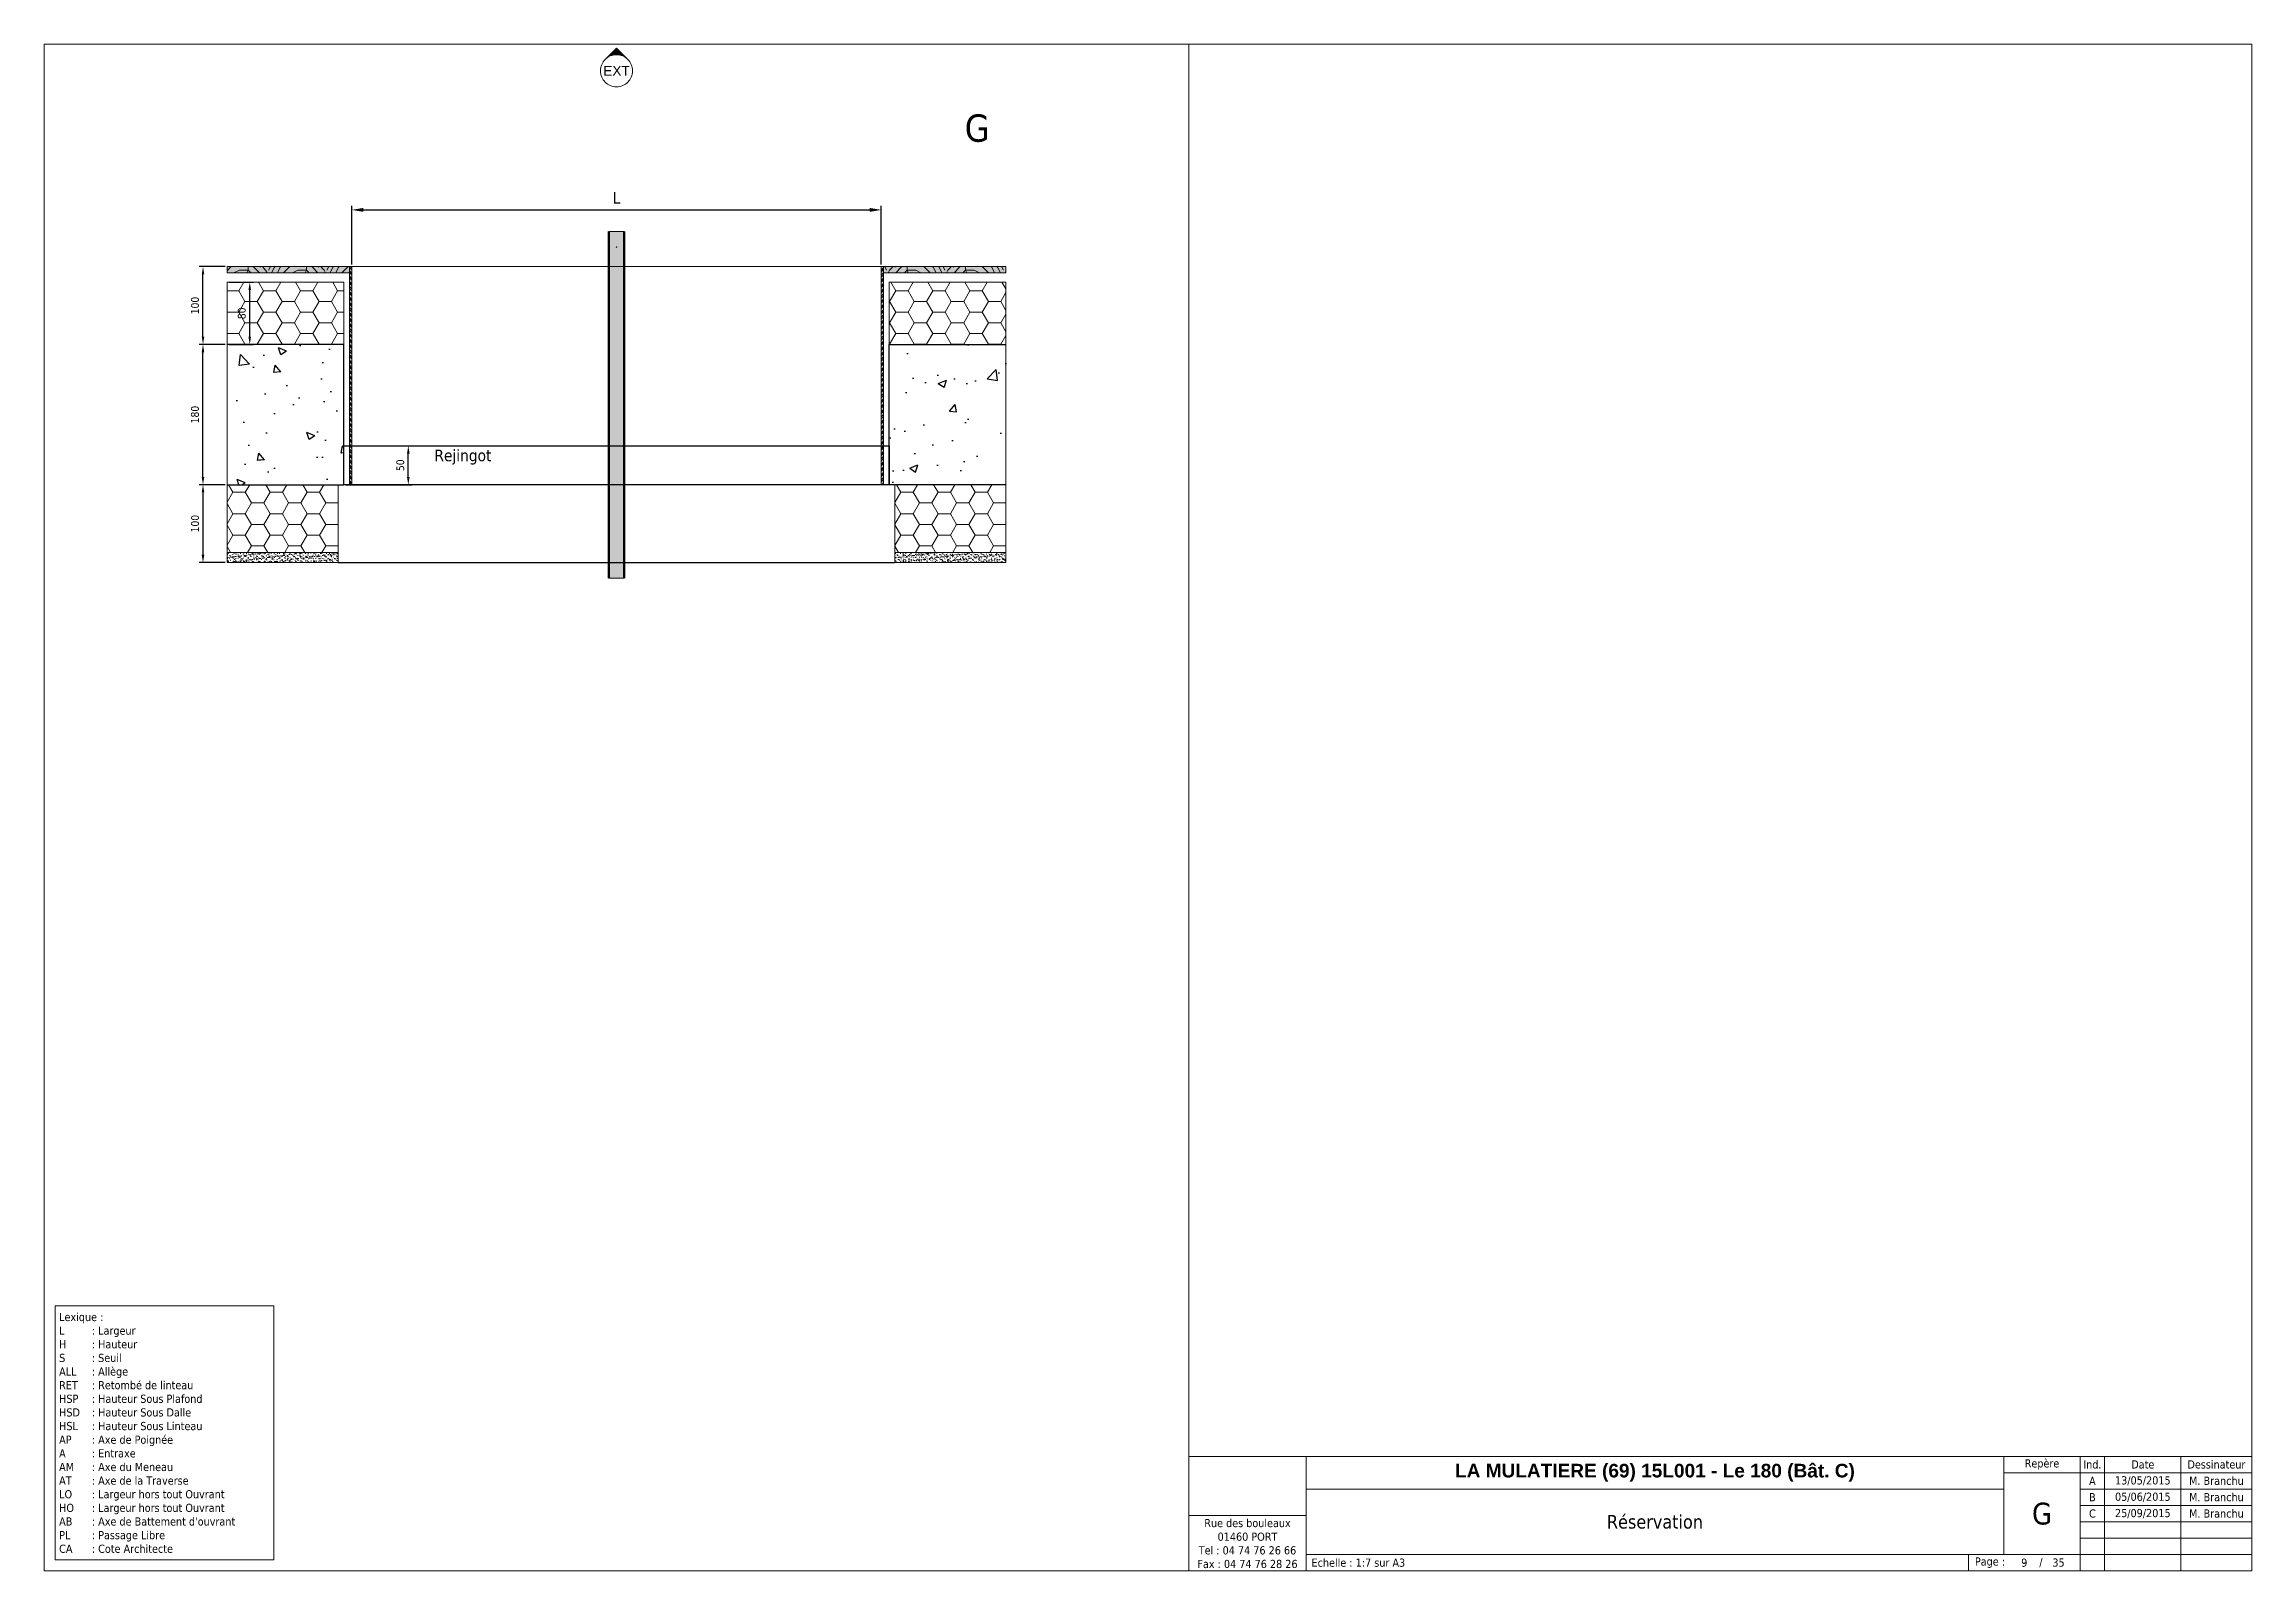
# Paper-space layout 'G' of a CAD drawing. Header units: millimetres. Extents: x -125 to 280, y 21 to 301.
# The model-space entities are those that its viewports show. They can reach past a viewport. Long polylines and large blocks are cut down to what shows.
import ezdxf
from ezdxf import colors
from ezdxf.entities.mleader import LeaderData, LeaderLine
from ezdxf.enums import TextEntityAlignment as Align
from ezdxf.math import Vec2, Vec3

# ---------------------------------------------------------------- set-up
doc = ezdxf.new("R2010")
doc.units = ezdxf.units.MM
doc.header["$PDMODE"] = 35
doc.header["$PDSIZE"] = 0.5
doc.linetypes.add('AXES', pattern=[50.800000000000004, 31.75, -6.35, 6.35, -6.35])
doc.linetypes.add('CACHE', pattern=[9.524999999999999, 6.35, -3.175])
doc.layers.get('0').update_dxf_attribs({"lineweight": 13})
doc.layers.get('Defpoints').update_dxf_attribs({"true_color": 0xc2a584})
for name, color, linetype, lineweight in [('0 - 1 (validé)', 3, 'Continuous', 13), ('1 - Aluminium', 150, 'Continuous', 13), ('1 - Axe', 1, 'AXES', 0), ('1 - BETON', 251, 'Continuous', 25), ('1 - Bois', 44, 'Continuous', 13), ('1 - Béton', 251, 'Continuous', 25), ('1 - Cartouche', 7, 'Continuous', 13), ('1 - Cotation', 32, 'Continuous', 13), ('1 - INTERROMPU', 253, 'CACHE', 13), ('1 - Isolant', 132, 'Continuous', 13), ('1 - Platre', 252, 'Continuous', 13), ('1 - Texte', 7, 'Continuous', 13), ('Texte', 7, 'Continuous', 13)]:
    doc.layers.add(name, color=color, linetype=linetype, lineweight=lineweight)
for name, color, linetype, lineweight, plot in [('0 - Invisible', 43, 'Continuous', 0, False), ('0 - Trame', 1, 'Continuous', 0, False), ('Intouchable', 252, 'Continuous', 13, False), ('Non visible', 163, 'Continuous', 25, False)]:
    doc.layers.add(name, color=color, linetype=linetype, lineweight=lineweight, plot=plot)
doc.layers.add('1 - Cache', color=7, linetype='Continuous', lineweight=0, true_color=0xffffff)
doc.styles.get("Standard").update_dxf_attribs({"font": 'ARIALUNI.TTF'})
doc.styles.add('Texte Poralu', font='tahomabd.ttf')
doc.dimstyles.new('100 - 1000', dxfattribs={"dimtxt": 15, "dimasz": 15, "dimexe": 5, "dimexo": 2.5, "dimgap": 8, "dimtad": 1, "dimdec": 1, "dimtxsty": 'Texte Poralu', "dimcen": 10, "dimazin": 0, "dimtfac": 1, "dimtdec": 1, "dimtmove": 0, "dimatfit": 3, "dimfxl": 1, "dimarcsym": 0})
doc.dimstyles.new('30 - 1000', dxfattribs={"dimtxt": 10, "dimasz": 10, "dimexe": 5, "dimexo": 2.5, "dimgap": 5, "dimtad": 1, "dimdec": 1, "dimtxsty": 'Texte Poralu', "dimcen": 5, "dimazin": 0, "dimtfac": 1, "dimtdec": 1, "dimtmove": 0, "dimatfit": 3, "dimfxl": 1, "dimarcsym": 0})
picture_1 = doc.add_image_def('image1.jpg', size_in_pixel=(1285, 649))

psp = doc.layouts.new('G')

msp = doc.modelspace()

# ---------------------------------------------------------------- texts
at = {"style": 'Texte Poralu'}
msp.add_attdef('9', text='', height=150, dxfattribs=at).set_placement((68475.0000000007, 1649.999999999302), align=Align.MIDDLE_CENTER)
at = {"layer": '1 - Texte', "insert": (64766.14022945956, 4193.009437021043), "char_height": 15, "attachment_point": 1, "style": 'Texte Poralu'}
msp.add_mtext_dynamic_manual_height_columns('Rejingot', width=98.00237297415151, gutter_width=300, heights=[0], dxfattribs=at)
at = {"layer": 'Intouchable', "char_height": 150, "style": 'Texte Poralu'}
for s, insert, attachment_point in [('Page : ', (67569.35862995381, 1650), 4), ('/', (68780.84284754959, 1650), 5)]:
    msp.add_mtext(s, dxfattribs=dict(at, insert=insert, attachment_point=attachment_point))

# ---------------------------------------------------------------- blocks, each defined once
blk = doc.blocks.new('*U37')
at = {"layer": '1 - Cartouche'}
blk.add_lwpolyline([(-405, 1.250555214937776e-12), (0, 1.250555214937776e-12), (0, 280.0000000000013), (-405, 280.0000000000013), (-405, 1.250555214937776e-12)], dxfattribs=at)
blk = doc.blocks.new('*U45')
at = {"layer": '0 - Invisible'}
blk.add_lwpolyline([(-20.06665547347202, -23.29079919409006), (20.06665547347224, -23.29079919409006), (20.06665547347224, 23.29079919408992), (-20.06665547347202, 23.29079919408992)], close=True, dxfattribs=at)
at = {"layer": 'Texte', "insert": (-19.31665547347202, -6.821210263296962e-14), "char_height": 1.5, "attachment_point": 4, "style": 'Texte Poralu'}
blk.add_mtext("\\pt1.125;Lexique :\\P\\pt6;L ^I: Largeur \\PH ^I: Hauteur\\PS ^I: Seuil\\PALL^I: Allège\\PRET^I: Retombé de linteau\\PHSP^I: Hauteur Sous Plafond\\PHSD^I: Hauteur Sous Dalle\\PHSL^I: Hauteur Sous Linteau\\PAP^I: Axe de Poignée\\PA^I: Entraxe\\PAM^I: Axe du Meneau\\PAT^I: Axe de la Traverse\\PLO^I: Largeur hors tout Ouvrant\\PHO^I: Largeur hors tout Ouvrant\\PAB^I: Axe de Battement d'ouvrant\\PPL^I: Passage Libre\\PCA^I: Cote Architecte", dxfattribs=at)
blk = doc.blocks.new('Cartouche - Total de page')
at = {"layer": '1 - Cartouche', "color": 0, "insert": (0, 0), "char_height": 5, "attachment_point": 5, "style": 'Texte Poralu'}
blk.add_mtext('35', dxfattribs=at)
blk = doc.blocks.new('Cartouche - Indice A')
at = {"insert": (0, 0), "char_height": 10, "attachment_point": 5, "style": 'Texte Poralu'}
blk.add_mtext('A', dxfattribs=at)
blk = doc.blocks.new('Cartouche - Indice B')
at = {"insert": (0, 0), "char_height": 10, "attachment_point": 5, "style": 'Texte Poralu'}
blk.add_mtext('B', dxfattribs=at)
blk = doc.blocks.new('Cartouche - Indice C')
at = {"insert": (0, 0), "char_height": 10, "attachment_point": 5, "style": 'Texte Poralu'}
blk.add_mtext('C', dxfattribs=at)
blk = doc.blocks.new("Cartouche - Nom d'affaire")
at = {"layer": '1 - Cartouche', "insert": (0, 0), "char_height": 5, "attachment_point": 5, "style": 'Texte Poralu'}
blk.add_mtext('{\\fArial|b1|i0|c0|p34;LA MULATIERE (69) 15L001 - Le 180 (Bât. C)}', dxfattribs=at)
blk = doc.blocks.new('Cartouche - Indice A - Date')
at = {"insert": (0, 0), "char_height": 1.5, "attachment_point": 5, "style": 'Texte Poralu'}
blk.add_mtext('13/05/2015', dxfattribs=at)
blk = doc.blocks.new('Cartouche - Indice B - Date')
at = {"insert": (0, 0), "char_height": 1.5, "attachment_point": 5, "style": 'Texte Poralu'}
blk.add_mtext('05/06/2015', dxfattribs=at)
blk = doc.blocks.new('Cartouche - Indice C - Date')
at = {"insert": (0, 0), "char_height": 10, "attachment_point": 5, "style": 'Texte Poralu'}
blk.add_mtext('25/09/2015', dxfattribs=at)
blk = doc.blocks.new('Cartouche - Indice A - Projeteur')
at = {"insert": (0, 0), "char_height": 10, "attachment_point": 5, "style": 'Texte Poralu'}
blk.add_mtext('M. Branchu', dxfattribs=at)
blk = doc.blocks.new('Cartouche - Indice B - Projeteur')
at = {"insert": (0, 0), "char_height": 10, "attachment_point": 5, "style": 'Texte Poralu'}
blk.add_mtext('M. Branchu', dxfattribs=at)
blk = doc.blocks.new('Cartouche - Indice C - Projeteur')
at = {"insert": (0, 0), "char_height": 10, "attachment_point": 5, "style": 'Texte Poralu'}
blk.add_mtext('M. Branchu', dxfattribs=at)
blk = doc.blocks.new('*U35')
at = {"layer": '1 - Cartouche'}
for points in [[(-195, 4.913830070320489e-13), (-173.5000000000073, -6.784574607151377e-12), (-173.5000000000073, 20.99999999999321), (-195.0000000000073, 20.99999999999321)], [(-173.5000000000073, 15.00000000000049), (-45.49999999998181, 15.00000000000049), (-45.5, 21.00000000000049), (-173.5000000000073, 20.99999999999321)], [(-45.5, 18.00000000000049), (-31.5, 18.00000000000049), (-31.5, 21.00000000000049), (-45.5, 21.00000000000049)], [(-31.5, 18.00000000000049), (-27, 18.00000000000049), (-27, 21.00000000000049), (-31.5, 21.00000000000049)], [(-27, 18.00000000000049), (-13, 18.00000000000049), (-13, 21.00000000000049), (-27, 21.00000000000049)], [(-13, 18.00000000000049), (0, 18.00000000000049), (0, 21.00000000000049), (-13, 21.00000000000049)], [(-45.49999999998181, 3.000000000007767), (-31.5, 3.000000000000491), (-31.5, 18.00000000000049), (-45.5, 18.00000000000049)], [(-31.5, 15.00000000000049), (-27, 15.00000000000049), (-27, 18.00000000000049), (-31.5, 18.00000000000049)], [(-27, 15.00000000000049), (-13, 15.00000000000049), (-13, 18.00000000000049), (-27, 18.00000000000049)], [(-13, 15.00000000000049), (0, 15.00000000000049), (0, 18.00000000000049), (-13, 18.00000000000049)], [(-173.5000000000073, 2.999999999993215), (-45.49999999998181, 3.000000000007767), (-45.49999999999636, 15.00000000000049), (-173.5000000000073, 15.00000000000049)], [(-31.5, 12.00000000000049), (-27, 12.00000000000049), (-27, 15.00000000000049), (-31.5, 15.00000000000049)], [(-27, 12.00000000000049), (-13, 12.00000000000049), (-13, 15.00000000000049), (-27, 15.00000000000049)], [(-13, 12.00000000000049), (0, 12.00000000000049), (0, 15.00000000000049), (-13, 15.00000000000049)], [(-31.5, 9.000000000000492), (-27, 9.000000000000492), (-27, 12.00000000000049), (-31.5, 12.00000000000049)], [(-31.5, 6.000000000000491), (-27, 6.000000000000491), (-27, 9.000000000000492), (-31.5, 9.000000000000492)], [(-27, 9.000000000000492), (-13, 9.000000000000492), (-13, 12.00000000000049), (-27, 12.00000000000049)], [(-27, 6.000000000000491), (-13, 6.000000000000491), (-13, 9.000000000000492), (-27, 9.000000000000492)], [(-13, 9.000000000000492), (0, 9.000000000000492), (0, 12.00000000000049), (-13, 12.00000000000049)], [(-13, 6.000000000000491), (0, 6.000000000000491), (0, 9.000000000000492), (-13, 9.000000000000492)], [(-31.5, 3.000000000000491), (-27, 3.000000000000491), (-27, 6.000000000000491), (-31.5, 6.000000000000491)], [(-27, 3.000000000000491), (-13, 3.000000000000491), (-13, 6.000000000000491), (-27, 6.000000000000491)], [(-13, 3.000000000000491), (0, 3.000000000000491), (0, 6.000000000000491), (-13, 6.000000000000491)], [(-173.5000000000073, -6.784574607151377e-12), (-51.99999999998181, 7.767340621215474e-12), (-51.99999999998181, 3.000000000000491), (-173.5000000000073, 2.999999999993215)], [(-51.99999999998181, 7.767340621215474e-12), (-31.5, 4.913830070320489e-13), (-31.5, 3.000000000000491), (-51.99999999998181, 3.000000000007767)], [(-31.5, 4.913830070320489e-13), (-27, 4.913830070320489e-13), (-27, 3.000000000000491), (-31.5, 3.000000000000491)], [(-27, 4.913830070320489e-13), (-13, 4.913830070320489e-13), (-13, 3.000000000000491), (-27, 3.000000000000491)], [(-13, 4.913830070320489e-13), (0, 4.913830070320489e-13), (0, 3.000000000000491), (-13, 3.000000000000491)]]:
    blk.add_lwpolyline(points, close=True, dxfattribs=at)
for name, p, xscale, yscale, zscale in [("Cartouche - Nom d'affaire", (-109.5000000000036, 17.99999999999686), 0.5, 0.5, 0.5), ('Cartouche - Indice A', (-29.25, 16.5000000000005), 0.15, 0.15, 0.15), ('Cartouche - Indice A - Projeteur', (-6.499999999999999, 16.50000000000095), 0.15, 0.15, 0.15), ('Cartouche - Indice B', (-29.24999999999988, 13.50000000000061), 0.15, 0.15, 0.15), ('Cartouche - Indice B - Projeteur', (-6.500000000000283, 13.50000000000084), 0.15, 0.15, 0.15), ('Cartouche - Indice C', (-29.24999999999988, 10.5000000000005), 0.1499999999999986, 0.1499999999999986, 0.1499999999999986), ('Cartouche - Indice C - Date', (-20.00000000000023, 10.5000000000005), 0.1499999999999986, 0.1499999999999986, 0.1499999999999986), ('Cartouche - Indice C - Projeteur', (-6.500000000000114, 10.50000000000084), 0.1500000000000004, 0.1500000000000004, 0.1500000000000004), ('Cartouche - Total de page', (-35.47095366016552, 1.500000000000491), 0.3, 0.3, 0.3)]:
    blk.add_blockref(name, p, dxfattribs=dict(xscale=xscale, yscale=yscale, zscale=zscale))
for name, p in [('Cartouche - Indice A - Date', (-20.00000000000006, 16.50000000000061)), ('Cartouche - Indice B - Date', (-20.00000000000034, 13.5000000000005))]:
    blk.add_blockref(name, p)
at = {"layer": '1 - Cartouche', "char_height": 1.5, "style": 'Texte Poralu'}
for s, insert, attachment_point in [('Repère', (-38.5, 19.50000000000049), 5), ('Ind.', (-29.25, 19.50000000000049), 5), ('Date', (-20, 19.50000000000049), 5), ('Dessinateur', (-6.5, 19.50000000000049), 5), ('Rue des bouleaux\\P01460 PORT\\PTel : 04 74 76 26 66\\PFax : 04 74 76 28 26', (-184.2500000000109, 4.999999999993215), 5), ('Page : ', (-50.80641370046101, 1.500000000007881), 4), ('/', (-38.69157152450401, 1.500000000007654), 5)]:
    blk.add_mtext(s, dxfattribs=dict(at, insert=insert, attachment_point=attachment_point))
at = {"layer": '1 - Cartouche', "style": 'Texte Poralu'}
for tag, height, p in [('DESIGNATION', 2.5, (-109.4999999999945, 9.000000000000492)), ('REPERE', 2, (-38.5, 10.50000000000049)), ('NUM_PAGE', 1.5, (-41.91218938884248, 1.500000000007767))]:
    blk.add_attdef(tag, text='', height=height, dxfattribs=at).set_placement(p, align=Align.MIDDLE_CENTER)
blk.add_attdef('ECHELLE', text='', height=1.5, dxfattribs=at).set_placement((-172.5000000000073, 1.499999999993215), align=Align.MIDDLE_LEFT)
at = {"layer": '1 - Cache'}
image = blk.add_image(picture_1, insert=(-195.0000000000073, 10.14124513617999), size_in_units=(21.500000000000004, 10.858754863813232), dxfattribs=at)
blk = doc.blocks.new('Cadre Coupe_Elev')
blk.add_point((8000, 1500))
at = {"layer": '0 - Trame'}
for points in [[(500, 500), (9500, 500), (9500, 9500), (500, 9500)], [(500, 1500), (9500, 1500), (9500, 500), (500, 500)]]:
    blk.add_lwpolyline(points, close=True, dxfattribs=at)
at = {"layer": 'Defpoints'}
for p in [(5000, 5729.996620553562), (4999.999999999971, 3733.496620553549)]:
    blk.add_point(p, dxfattribs=at)
at = {"color": 7}
blk.add_attdef('REPERE_1', text='', height=300, dxfattribs=at).set_placement((1000, 9000), align=Align.MIDDLE_CENTER)
at = {"layer": '1 - Texte', "color": 7}
for tag, p in [('DEFINITION1', (5000, 1200)), ('DEFINITION2', (5000, 800))]:
    blk.add_attdef(tag, text='', height=250, dxfattribs=at).set_placement(p, align=Align.MIDDLE_CENTER)
at = {"layer": 'Non visible', "style": 'Texte Poralu'}
for p in [(5447.11721373623, 4905.799125232807), (5447.11721373623, 4605.799125232807)]:
    blk.add_attdef('REPERE_2', text='', height=35, dxfattribs=at).set_placement(p, align=Align.MIDDLE_LEFT)
blk = doc.blocks.new('*U1044')
at = {"layer": '1 - Béton'}
h = blk.add_hatch(dxfattribs=at)
h.set_pattern_fill('ANSI31', color=256, scale=0.5, angle=135)
h.set_pattern_definition([(180, (199.9999999999554, -2.273736754431224e-12), (-3.33066907387547e-16, -1.5875), [])])
h.paths.add_polyline_path([(0, 60.00000000000001), (299.9999999999554, 59.99999999999545), (299.9999999999554, 69.99999999999545), (0, 70)])
h = blk.add_hatch(dxfattribs=at)
h.set_pattern_fill('ANSI37', color=256, scale=5)
h.set_pattern_definition([(45, (199.9999999999554, -2.273736754431224e-12), (-11.22532015133644, 11.22532015133644), []), (135, (199.9999999999554, -2.273736754431224e-12), (-11.22532015133644, -11.22532015133644), [])])
h.paths.add_polyline_path([(0, 0), (299.9999999999554, -6.821210263295947e-12), (299.9999999999554, 59.99999999999545), (0, 60)])
h.paths.add_polyline_path([(125.9083277367138, 20.81766286097819), (173.9506380120663, 20.81766286097819), (173.9506380120663, 42.41940899932608), (125.9083277367138, 42.41940899932608)], flags=24)
at = {"layer": '0 - Invisible'}
for points in [[(0, 60.00000000000001), (299.9999999999554, 59.99999999999545), (299.9999999999554, 69.99999999999545), (0, 70), (0, 60.00000000000001)], [(0, 0), (299.9999999999554, -6.821210263295947e-12), (299.9999999999554, 59.99999999999545), (0, 60), (0, 0)]]:
    blk.add_lwpolyline(points, dxfattribs=at)
at = {"layer": '1 - Béton'}
for points in [[(299.9999999999554, 69.99999999999545), (0, 70), (0, 60.00000000000001), (299.9999999999554, 59.99999999999545)], [(299.9999999999554, 59.99999999999545), (0, 60.00000000000001), (0, 0), (299.9999999999554, -6.821210263295947e-12)]]:
    blk.add_lwpolyline(points, dxfattribs=at)
at = {"layer": 'Texte', "insert": (149.9999999999777, 29.99999999999767), "char_height": 10, "attachment_point": 5, "style": 'Texte Poralu'}
blk.add_mtext_dynamic_manual_height_columns('Chape', width=29.38230259003263, gutter_width=50, heights=[0], dxfattribs=at)
blk = doc.blocks.new('*U1160')
at = {"layer": '1 - Isolant'}
h = blk.add_hatch(dxfattribs=at)
h.set_pattern_fill('HONEY', color=256, scale=5)
h.set_pattern_definition([(0, (-58597.14088961115, -19307.49265059335), (23.8125, 13.748153225), [15.875, -31.75]), (120, (-58597.14088961115, -19307.49265059335), (-23.81249994797095, 13.74815331511695), [15.87499999999995, -31.74999999999991]), (59.99999999999999, (-58597.14088961115, -19307.49265059335), (5.202904551637744e-08, 27.49630654011694), [-31.75, 15.875])])
h.paths.add_polyline_path([(6.110691675125083e-12, -70.00000000001847), (87.00000000079466, -70.00000000001847), (87.00000000080308, 0), (0, 0)])
at = {"layer": '1 - Platre'}
h = blk.add_hatch(dxfattribs=at)
h.set_pattern_fill('AR-SAND', color=256, scale=0.1)
h.set_pattern_definition([(37.50000000000001, (-58597.14088961115, -19307.49265059335), (-0.1600031295984046, 4.894132373293424), [0, -3.860800000000001, 0, -4.318000000000001, 0, -4.1275]), (7.499999999999999, (-58597.14088961115, -19307.49265059335), (4.495232831380027, 7.168251005683543), [0, -2.0828, 0, -3.4798, 0, -1.3335]), (327.5, (-58600.26508961114, -19307.49265059335), (7.90992370241458, 0.01437184678545691), [0, -1.27, 0, -4.572, 0, -5.969]), (317.5, (-58600.26508961114, -19307.49265059335), (7.635564524722972, 2.229293232572162), [0, -0.635, 0, -2.9972, 0, -3.429])])
h.paths.add_polyline_path([(100.0000000008019, -70.00000000001847), (100.0000000008031, 0), (87.00000000080308, 0), (87.00000000079466, -70.00000000001847)])
at = {"layer": '0 - Invisible'}
for points in [[(6.110691675125083e-12, -70.00000000001847), (87.00000000079466, -70.00000000001847)], [(87.00000000079466, -70.00000000001847), (100.0000000008019, -70.00000000001847)]]:
    blk.add_lwpolyline(points, dxfattribs=at)
at = {"layer": '1 - Isolant'}
blk.add_lwpolyline([(87.00000000079466, -70.00000000001847), (87.00000000080308, 0), (0, 0), (6.110691675125083e-12, -70.00000000001847)], dxfattribs=at)
at = {"layer": '1 - Platre'}
blk.add_lwpolyline([(100.0000000008019, -70.00000000001847), (100.0000000008031, 0), (87.00000000080308, 0), (87.00000000079466, -70.00000000001847)], dxfattribs=at)
blk = doc.blocks.new('*D1487')
at = {"layer": 'Defpoints', "color": 0, "lineweight": -2, "transparency": 16777216}
for p, q in [((65000.00002455604, 5021.232209339347), (65000.00002455604, 4984.157499047593)), ((64820.00002455682, 4936.232209339347), (64820.00002455682, 4994.157499047593)), ((64990.00002455604, 4989.157499047593), (64830.00002455682, 4989.157499047593))]:
    blk.add_line(p, q, dxfattribs=at)
at = {"layer": 'Defpoints', "color": 0, "transparency": 16777216}
for p in [(65000.00002455604, 5023.732209339347), (64820.00002455682, 4989.157499047593), (64820.00002455682, 4933.732209339347)]:
    blk.add_point(p, dxfattribs=at)
for points in [[(64830.00002455682, 4990.82416571426), (64830.00002455682, 4987.490832380926), (64820.00002455682, 4989.157499047593)], [(64990.00002455604, 4990.82416571426), (64990.00002455604, 4987.490832380926), (65000.00002455604, 4989.157499047593)]]:
    blk.add_solid(points, dxfattribs=at)
at = {"layer": 'Defpoints', "color": 0, "transparency": 16777216, "insert": (64910.00002455643, 4999.385840216162), "char_height": 10, "attachment_point": 5, "style": 'Texte Poralu'}
blk.add_mtext('180', dxfattribs=at)
blk = doc.blocks.new('*D1488')
at = {"layer": '1 - Cotation', "color": 0, "lineweight": -2, "transparency": 16777216}
for p, q in [((65000.00002455604, 5021.232209339347), (65000.00002455604, 4984.157499047593)), ((65100.00002455684, 5021.23220933935), (65100.00002455684, 4984.157499047593)), ((65010.00002455604, 4989.157499047593), (65090.00002455684, 4989.157499047593))]:
    blk.add_line(p, q, dxfattribs=at)
at = {"layer": '1 - Cotation', "color": 0, "transparency": 16777216}
for points in [[(65010.00002455604, 4990.82416571426), (65010.00002455604, 4987.490832380926), (65000.00002455604, 4989.157499047593)], [(65090.00002455684, 4990.82416571426), (65090.00002455684, 4987.490832380926), (65100.00002455684, 4989.157499047593)]]:
    blk.add_solid(points, dxfattribs=at)
at = {"layer": 'Defpoints', "color": 0, "transparency": 16777216}
for p in [(65000.00002455604, 5023.732209339347), (65100.00002455684, 5023.73220933935), (65100.00002455684, 4989.157499047593)]:
    blk.add_point(p, dxfattribs=at)
at = {"layer": '1 - Cotation', "color": 0, "transparency": 16777216, "insert": (65050.00002455644, 4999.362334507633), "char_height": 10, "attachment_point": 5, "style": 'Texte Poralu'}
blk.add_mtext('100', dxfattribs=at)
blk = doc.blocks.new('*U199')
blk.add_hatch(color=256).paths.add_polyline_path([(25, 0), (55, 25), (-5, 25)])
blk.add_line((0, 0), (50, 0))
blk.add_lwpolyline([(25, 0), (55, 25), (-5, 25), (25, 0)])
at = {"style": 'Texte Poralu'}
blk.add_attdef('HAUTEUR', text='', height=10, dxfattribs=at).set_placement((25, 34.99999999999997), align=Align.MIDDLE_CENTER)
blk = doc.blocks.new('*U200')
blk.add_hatch(color=256).paths.add_polyline_path([(0, 0), (29.99999999999999, 12.5), (-30.00000000000001, 12.5)])
blk.add_lwpolyline([(0, 0), (29.99999999999999, 12.5), (-30.00000000000001, 12.5), (0, 0)])
at = {"layer": 'Texte', "insert": (-7.105427357601002e-15, 17.5), "char_height": 10, "attachment_point": 8, "style": 'Texte Poralu'}
blk.add_mtext('Sol Fini', dxfattribs=at)
blk = doc.blocks.new('*D1489')
at = {"color": 0, "lineweight": -2, "transparency": 16777216}
for p, q in [((65402.5000245568, 5093.732209339346), (65444.32851743247, 5093.732209339346)), ((65439.32851743247, 5033.732209339347), (65439.32851743247, 5083.732209339346)), ((65402.50002455604, 5023.732209339347), (65444.32851743247, 5023.732209339347))]:
    blk.add_line(p, q, dxfattribs=at)
at = {"color": 0, "transparency": 16777216}
for points in [[(65437.66185076581, 5083.732209339346), (65440.99518409913, 5083.732209339346), (65439.32851743247, 5093.732209339346)], [(65437.66185076581, 5033.732209339347), (65440.99518409913, 5033.732209339347), (65439.32851743247, 5023.732209339347)]]:
    blk.add_solid(points, dxfattribs=at)
at = {"layer": 'Defpoints', "color": 0, "transparency": 16777216}
for p in [(65400.0000245568, 5093.732209339346), (65439.32851743247, 5093.732209339346), (65400.00002455604, 5023.732209339347)]:
    blk.add_point(p, dxfattribs=at)
at = {"color": 0, "transparency": 16777216, "insert": (65421.68759511324, 5058.732209339358), "char_height": 10, "attachment_point": 5, "rotation": 90, "style": 'Texte Poralu'}
blk.add_mtext('70 \\P{\\H0.6x;(Réserve Sol)}', dxfattribs=at)
blk = doc.blocks.new('*D1490')
at = {"layer": 'Defpoints', "color": 0, "lineweight": -2, "transparency": 16777216}
for p, q in [((64740.00002455683, 4926.23220933935), (64740.00002455683, 4994.157499047589)), ((64820.00002455682, 4936.232209339347), (64820.00002455682, 4994.157499047589)), ((64810.00002455682, 4989.157499047589), (64750.00002455683, 4989.157499047589))]:
    blk.add_line(p, q, dxfattribs=at)
at = {"layer": 'Defpoints', "color": 0, "transparency": 16777216}
for p in [(64740.00002455683, 4989.157499047589), (64820.00002455682, 4933.732209339347), (64740.00002455683, 4923.73220933935)]:
    blk.add_point(p, dxfattribs=at)
for points in [[(64750.00002455683, 4990.824165714256), (64750.00002455683, 4987.490832380922), (64740.00002455683, 4989.157499047589)], [(64810.00002455682, 4990.824165714256), (64810.00002455682, 4987.490832380922), (64820.00002455682, 4989.157499047589)]]:
    blk.add_solid(points, dxfattribs=at)
at = {"layer": 'Defpoints', "color": 0, "transparency": 16777216, "insert": (64780.00002455682, 4999.385840216159), "char_height": 10, "attachment_point": 5, "style": 'Texte Poralu'}
blk.add_mtext('80', dxfattribs=at)
blk = doc.blocks.new('*U1214')
at = {"layer": '1 - Isolant'}
h = blk.add_hatch(dxfattribs=at)
h.set_pattern_fill('HONEY', color=256, scale=5)
h.set_pattern_definition([(0, (-58597.14088961176, -19497.49265059333), (23.8125, 13.748153225), [15.875, -31.75]), (120, (-58597.14088961176, -19497.49265059333), (-23.81249994797095, 13.74815331511695), [15.87499999999993, -31.74999999999986]), (59.99999999999999, (-58597.14088961176, -19497.49265059333), (5.202904551637744e-08, 27.49630654011694), [-31.75, 15.875])])
h.paths.add_polyline_path([(1.84029124352178e-10, -400.0000000000022), (87.00000000016948, -400.0000000000022), (86.99999999999818, -190), (-1.818989403545856e-12, -190)])
at = {"layer": '1 - Platre'}
h = blk.add_hatch(dxfattribs=at)
h.set_pattern_fill('AR-SAND', color=256, scale=0.1)
h.set_pattern_definition([(37.50000000000001, (-58597.14088961176, -19497.49265059333), (-0.1600031295984046, 4.894132373293424), [0, -3.860800000000001, 0, -4.318000000000001, 0, -4.1275]), (7.499999999999999, (-58597.14088961176, -19497.49265059333), (4.495232831380027, 7.168251005683543), [0, -2.0828, 0, -3.4798, 0, -1.3335]), (327.5, (-58600.26508961176, -19497.49265059333), (7.90992370241458, 0.01437184678545691), [0, -1.27, 0, -4.572, 0, -5.969]), (317.5, (-58600.26508961176, -19497.49265059333), (7.635564524722972, 2.229293232572162), [0, -0.635, 0, -2.9972, 0, -3.429])])
h.paths.add_polyline_path([(100.0000000001768, -400.0000000000022), (99.99999999999818, -190), (86.99999999999818, -190), (87.00000000016948, -400.0000000000022)])
at = {"layer": '0 - Invisible'}
for points in [[(1.84029124352178e-10, -400.0000000000022), (87.00000000016948, -400.0000000000022)], [(87.00000000016948, -400.0000000000022), (100.0000000001768, -400.0000000000022)]]:
    blk.add_lwpolyline(points, dxfattribs=at)
at = {"layer": '1 - Isolant'}
blk.add_lwpolyline([(87.00000000016948, -400.0000000000022), (86.99999999999818, -190), (-1.818989403545856e-12, -190), (1.84029124352178e-10, -400.0000000000022)], dxfattribs=at)
at = {"layer": '1 - Platre'}
blk.add_lwpolyline([(100.0000000001768, -400.0000000000022), (99.99999999999818, -190), (86.99999999999818, -190), (87.00000000016948, -400.0000000000022)], dxfattribs=at)
blk = doc.blocks.new('*U797')
at = {"layer": '1 - Isolant'}
h = blk.add_hatch(dxfattribs=at)
h.set_pattern_fill('HONEY', color=256, scale=5, style=0)
h.set_pattern_definition([(0, (-80.00000000000003, 279.9999999999841), (23.8125, 13.748153225), [15.875, -31.75]), (120, (-80.00000000000003, 279.9999999999841), (-23.81249994797095, 13.74815331511695), [15.87499999999995, -31.7499999999999]), (59.99999999999999, (-80.00000000000003, 279.9999999999841), (5.202904551637744e-08, 27.49630654011694), [-31.75, 15.875])])
h.paths.add_polyline_path([(-80, 439.999999999985), (2.694133978409138e-14, 439.999999999985), (1.77635683940025e-15, -9.094947017729282e-13), (-80.00000000000003, -9.094947017729282e-13)])
at = {"layer": '0 - Invisible'}
blk.add_lwpolyline([(-80, 439.999999999985), (2.694133978409138e-14, 439.999999999985)], dxfattribs=at)
at = {"layer": '1 - Isolant'}
blk.add_lwpolyline([(2.694133978409138e-14, 439.999999999985), (0, 0), (0, 0), (1.77635683940025e-15, -9.094947017729282e-13), (-80.00000000000003, -9.094947017729282e-13), (-80, 439.999999999985)], dxfattribs=at)
blk = doc.blocks.new('*D1491')
at = {"layer": '1 - Cotation', "color": 0, "lineweight": -2, "transparency": 16777216}
for p, q in [((65002.50002455692, 6144.331641222817), (65350.00002455673, 6144.331641222817)), ((65345.00002455673, 6129.331641222817), (65345.00002455673, 5108.732209339352)), ((65102.50002455687, 5093.732209339352), (65350.00002455673, 5093.732209339352))]:
    blk.add_line(p, q, dxfattribs=at)
at = {"layer": '1 - Cotation', "color": 0, "transparency": 16777216}
for points in [[(65342.50002455673, 6129.331641222817), (65347.50002455673, 6129.331641222817), (65345.00002455673, 6144.331641222817)], [(65342.50002455673, 5108.732209339352), (65347.50002455673, 5108.732209339352), (65345.00002455673, 5093.732209339352)]]:
    blk.add_solid(points, dxfattribs=at)
at = {"layer": 'Defpoints', "color": 0, "transparency": 16777216}
for p in [(65000.00002455692, 6144.331641222817), (65100.00002455687, 5093.732209339352), (65345.00002455673, 5093.732209339352)]:
    blk.add_point(p, dxfattribs=at)
at = {"layer": '1 - Cotation', "color": 0, "transparency": 16777216, "insert": (65329.50002455673, 5619.031925281095), "char_height": 15, "attachment_point": 5, "rotation": 90, "style": 'Texte Poralu'}
blk.add_mtext('H', dxfattribs=at)
blk = doc.blocks.new('*D1492')
at = {"layer": '1 - Cotation', "color": 0, "lineweight": -2, "transparency": 16777216}
for p, q in [((65397.50002455699, 6544.331641222834), (65380.66724815396, 6544.331641222834)), ((65385.66724815396, 6529.331641222834), (65385.66724815396, 5108.73220933936)), ((65397.5000245568, 5093.73220933936), (65380.66724815396, 5093.73220933936))]:
    blk.add_line(p, q, dxfattribs=at)
at = {"layer": '1 - Cotation', "color": 0, "transparency": 16777216}
for points in [[(65383.16724815396, 6529.331641222834), (65388.16724815396, 6529.331641222834), (65385.66724815396, 6544.331641222834)], [(65383.16724815396, 5108.73220933936), (65388.16724815396, 5108.73220933936), (65385.66724815396, 5093.73220933936)]]:
    blk.add_solid(points, dxfattribs=at)
at = {"layer": 'Defpoints', "color": 0, "transparency": 16777216}
for p in [(65400.00002455699, 6544.331641222834), (65385.66724815396, 5093.73220933936), (65400.0000245568, 5093.73220933936)]:
    blk.add_point(p, dxfattribs=at)
at = {"layer": '1 - Cotation', "color": 0, "transparency": 16777216, "insert": (65369.89525352669, 5819.031925281108), "char_height": 15, "attachment_point": 5, "rotation": 90, "style": 'Texte Poralu'}
blk.add_mtext('HSP', dxfattribs=at)
blk = doc.blocks.new('*U1213')
at = {"layer": '1 - BETON'}
h = blk.add_hatch(dxfattribs=at)
h.set_pattern_fill('CONCRETE', color=256, scale=15, style=0, pattern_type=2)
h.set_pattern_definition([(49.99999999999999, (169.9999999999999, 40.0000000000009), (107.589027390113, -9.412820247389266), [11.25, -123.75]), (355, (169.9999999999999, 40.0000000000009), (-20.81270004195, 112.8288200550018), [9, -99]), (100.4514, (178.965752, 39.21559900000089), (86.77640725710323, 103.415931309143), [9.5610285, -105.1713168]), (46.18420000000002, (169.9999999999999, 70.0000000000009), (160.0861572938467, -24.82785214935271), [16.87499999999985, -185.6249999999988]), (96.6356, (183.34051175, 67.93100395000089), (140.1994058323055, 146.1176806350663), [14.3415432, -157.75695]), (351.1842, (169.9999999999999, 70.0000000000009), (140.1992917700441, 146.1177901387987), [13.5, -148.5]), (21, (184.9999999999999, 62.5000000000009), (89.53605781776925, -60.39283359980082), [11.25, -123.75]), (326.0000000000001, (184.9999999999999, 62.5000000000009), (36.49729978823726, 108.772506757028), [9, -99]), (71.4514, (192.46133495, 57.4672591000009), (126.0333942872235, 48.37957450649286), [9.5610285, -105.1713168]), (37.50000000000001, (169.9999999999999, 40.0000000000009), (1.8239782975936, 49.93407807469672), [0, -97.8, 0, -100.5, 0, -99.375]), (7.499999999999999, (169.9999999999999, 40.0000000000009), (39.46043061632229, 59.16175678235403), [0, -57.3, 0, -95.55, 0, -37.875]), (327.5, (136.55, 40.0000000000009), (80.07336542586135, -3.383230760156963), [0, -37.5, 0, -117, 0, -155.25]), (317.5, (121.55, 40.0000000000009), (87.47792540135794, 15.01574734984766), [0, -48.75, 0, -77.69999999999999, 0, -110.25])])
h.paths.add_polyline_path([(400, 390.0000000000009), (350, 440.0000000000009), (-180, 440.0000000000009), (-180, 0), (0, 0), (0, 390.0000000000009)])
at = {"layer": '0 - Invisible'}
blk.add_lwpolyline([(400, 390.0000000000009), (350, 440.0000000000009), (-180, 440.0000000000009)], dxfattribs=at)
at = {"layer": '1 - BETON'}
blk.add_lwpolyline([(400, 390.0000000000009), (0, 390.0000000000009), (0, 0), (-180, 0), (-180, 440.0000000000009)], dxfattribs=at)
blk = doc.blocks.new('*U198')
h = blk.add_hatch(color=256)
edge = h.paths.add_edge_path()
edge.add_line((-29.16815472393788, 0), (-14.58407736197061, -14.58407736196894))
edge.add_arc((1.326938559031987e-11, 1.103117597267556e-11), 20.62500000001327, 180.0000000000306, 224.9999999999923, ccw=False)
edge.add_arc((8.125056183416746e-12, -8.900435943814955e-12), 20.62500000000813, 135.0000000000017, 179.9999999999753, ccw=False)
edge.add_line((-14.58407736197061, 14.58407736196894), (-29.16815472393788, 0))
for p, q in [((-14.58407736197061, 14.58407736196894), (-29.16815472393787, 0.001705469134321902)), ((-29.16815472393787, 0.001705469134321902), (-14.58407736196841, -14.58407736197114))]:
    blk.add_line(p, q)
blk.add_circle((0, 0), 20.625)
at = {"insert": (0, 0), "char_height": 12.5, "attachment_point": 5}
blk.add_mtext('EXT', dxfattribs=at)
blk = doc.blocks.new('*D1493')
at = {"layer": 'Defpoints', "color": 0, "lineweight": -2, "transparency": 16777216}
for p, q in [((65000.00002455676, 6491.8316412228), (65000.00002455676, 6440.505853438952)), ((65100.00002455702, 6491.831641222801), (65100.00002455702, 6440.505853438952)), ((65010.00002455676, 6445.505853438952), (65090.00002455702, 6445.505853438952))]:
    blk.add_line(p, q, dxfattribs=at)
at = {"layer": 'Defpoints', "color": 0, "transparency": 16777216}
for p in [(65000.00002455676, 6494.3316412228), (65100.00002455702, 6494.331641222801), (65100.00002455702, 6445.505853438952)]:
    blk.add_point(p, dxfattribs=at)
for points in [[(65010.00002455676, 6447.172520105619), (65010.00002455676, 6443.839186772285), (65000.00002455676, 6445.505853438952)], [(65090.00002455702, 6447.172520105619), (65090.00002455702, 6443.839186772285), (65100.00002455702, 6445.505853438952)]]:
    blk.add_solid(points, dxfattribs=at)
at = {"layer": 'Defpoints', "color": 0, "transparency": 16777216, "insert": (65050.0000245569, 6455.710688898992), "char_height": 10, "attachment_point": 5, "style": 'Texte Poralu'}
blk.add_mtext('100', dxfattribs=at)
blk = doc.blocks.new('*D1496')
at = {"layer": 'Defpoints', "color": 0, "lineweight": -2, "transparency": 16777216}
for p, q in [((64820.00002455693, 6591.831641222818), (64820.00002455693, 6440.505853438954)), ((65000.00002455676, 6491.8316412228), (65000.00002455676, 6440.505853438954)), ((64990.00002455676, 6445.505853438954), (64830.00002455693, 6445.505853438954))]:
    blk.add_line(p, q, dxfattribs=at)
at = {"layer": 'Defpoints', "color": 0, "transparency": 16777216}
for p in [(64820.00002455693, 6594.331641222818), (65000.00002455676, 6494.3316412228), (64820.00002455693, 6445.505853438954)]:
    blk.add_point(p, dxfattribs=at)
for points in [[(64830.00002455693, 6447.172520105621), (64830.00002455693, 6443.839186772287), (64820.00002455693, 6445.505853438954)], [(64990.00002455676, 6447.172520105621), (64990.00002455676, 6443.839186772287), (65000.00002455676, 6445.505853438954)]]:
    blk.add_solid(points, dxfattribs=at)
at = {"layer": 'Defpoints', "color": 0, "transparency": 16777216, "insert": (64910.00002455685, 6455.734194607523), "char_height": 10, "attachment_point": 5, "style": 'Texte Poralu'}
blk.add_mtext('180', dxfattribs=at)
blk = doc.blocks.new('*D1494')
at = {"layer": '1 - Cotation', "color": 0, "lineweight": -2, "transparency": 16777216}
for p, q in [((65397.50002455693, 6544.331641222818), (65340.00002455673, 6544.331641222818)), ((65345.00002455673, 6529.331641222818), (65345.00002455673, 6159.331641222817)), ((65002.50002455692, 6144.331641222817), (65350.00002455673, 6144.331641222817))]:
    blk.add_line(p, q, dxfattribs=at)
at = {"layer": '1 - Cotation', "color": 0, "transparency": 16777216}
for points in [[(65342.50002455673, 6529.331641222818), (65347.50002455673, 6529.331641222818), (65345.00002455673, 6544.331641222818)], [(65342.50002455673, 6159.331641222817), (65347.50002455673, 6159.331641222817), (65345.00002455673, 6144.331641222817)]]:
    blk.add_solid(points, dxfattribs=at)
at = {"layer": 'Defpoints', "color": 0, "transparency": 16777216}
for p in [(65400.00002455693, 6544.331641222818), (65000.00002455692, 6144.331641222817), (65345.00002455673, 6144.331641222817)]:
    blk.add_point(p, dxfattribs=at)
at = {"layer": '1 - Cotation', "color": 0, "transparency": 16777216, "insert": (65329.50002455673, 6344.331641222829), "char_height": 15, "attachment_point": 5, "rotation": 90, "style": 'Texte Poralu'}
blk.add_mtext('RET', dxfattribs=at)
blk = doc.blocks.new('*U474')
blk.add_hatch(color=256).paths.add_polyline_path([(-70, 0), (-100, 25), (-40, 25)])
blk.add_line((0, 0), (-95, 0))
blk.add_lwpolyline([(-70, 0), (-100, 25), (-40, 25), (-70, 0)])
at = {"style": 'Texte Poralu'}
blk.add_attdef('HAUTEUR', text='', height=10, dxfattribs=at).set_placement((-70, 34.99999999999997), align=Align.MIDDLE_CENTER)
blk = doc.blocks.new('*D1497')
at = {"layer": 'Defpoints', "color": 0, "lineweight": -2, "transparency": 16777216}
for p, q in [((65002.50002455693, 6544.331641222818), (65255.74233473121, 6544.331641222818)), ((65250.74233473121, 6154.331641222817), (65250.74233473121, 6534.331641222818)), ((65002.50002455692, 6144.331641222817), (65255.74233473121, 6144.331641222817))]:
    blk.add_line(p, q, dxfattribs=at)
at = {"layer": 'Defpoints', "color": 0, "transparency": 16777216}
for p in [(65000.00002455693, 6544.331641222818), (65250.74233473121, 6544.331641222818), (65000.00002455692, 6144.331641222817)]:
    blk.add_point(p, dxfattribs=at)
for points in [[(65249.07566806455, 6534.331641222818), (65252.40900139788, 6534.331641222818), (65250.74233473121, 6544.331641222818)], [(65249.07566806455, 6154.331641222817), (65252.40900139788, 6154.331641222817), (65250.74233473121, 6144.331641222817)]]:
    blk.add_solid(points, dxfattribs=at)
at = {"layer": 'Defpoints', "color": 0, "transparency": 16777216, "insert": (65240.53749927117, 6344.331641222829), "char_height": 10, "attachment_point": 5, "rotation": 90, "style": 'Texte Poralu'}
blk.add_mtext('400', dxfattribs=at)
blk = doc.blocks.new('*D1498')
at = {"layer": 'Defpoints', "color": 0, "lineweight": -2, "transparency": 16777216}
for p, q in [((64740.00002455693, 6591.831641222801), (64740.00002455693, 6440.505853438954)), ((64820.00002455693, 6591.831641222801), (64820.00002455693, 6440.505853438954)), ((64810.00002455693, 6445.505853438954), (64750.00002455693, 6445.505853438954))]:
    blk.add_line(p, q, dxfattribs=at)
at = {"layer": 'Defpoints', "color": 0, "transparency": 16777216}
for p in [(64740.00002455693, 6594.331641222801), (64820.00002455693, 6594.331641222801), (64740.00002455693, 6445.505853438954)]:
    blk.add_point(p, dxfattribs=at)
for points in [[(64750.00002455693, 6447.172520105621), (64750.00002455693, 6443.839186772287), (64740.00002455693, 6445.505853438954)], [(64810.00002455693, 6447.172520105621), (64810.00002455693, 6443.839186772287), (64820.00002455693, 6445.505853438954)]]:
    blk.add_solid(points, dxfattribs=at)
at = {"layer": 'Defpoints', "color": 0, "transparency": 16777216, "insert": (64780.00002455693, 6455.734194607523), "char_height": 10, "attachment_point": 5, "style": 'Texte Poralu'}
blk.add_mtext('80', dxfattribs=at)
blk = doc.blocks.new('*D1495')
at = {"layer": '1 - Cotation', "color": 0, "lineweight": -2, "transparency": 16777216}
for p, q in [((64720.00002455693, 6596.831641222803), (64720.00002455693, 6621.338765349064)), ((64810.00002455693, 6616.338765349064), (64730.00002455693, 6616.338765349064)), ((64820.00002455693, 6596.831641222801), (64820.00002455693, 6621.338765349064))]:
    blk.add_line(p, q, dxfattribs=at)
at = {"layer": '1 - Cotation', "color": 0, "transparency": 16777216}
for points in [[(64730.00002455693, 6618.005432015731), (64730.00002455693, 6614.672098682398), (64720.00002455693, 6616.338765349064)], [(64810.00002455693, 6618.005432015731), (64810.00002455693, 6614.672098682398), (64820.00002455693, 6616.338765349064)]]:
    blk.add_solid(points, dxfattribs=at)
at = {"layer": 'Defpoints', "color": 0, "transparency": 16777216}
for p in [(64720.00002455693, 6616.338765349064), (64720.00002455693, 6594.331641222803), (64820.00002455693, 6594.331641222801)]:
    blk.add_point(p, dxfattribs=at)
at = {"layer": '1 - Cotation', "color": 0, "transparency": 16777216, "insert": (64770.00002455693, 6626.543600809105), "char_height": 10, "attachment_point": 5, "style": 'Texte Poralu'}
blk.add_mtext('100', dxfattribs=at)
blk = doc.blocks.new('*U841')
at = {"layer": '1 - Isolant'}
h = blk.add_hatch(dxfattribs=at)
h.set_pattern_fill('HONEY', color=256, scale=5, style=0)
h.set_pattern_definition([(0, (110.0000906813123, 79.99999999999812), (23.8125, 13.748153225), [15.875, -31.75]), (120, (110.0000906813123, 79.99999999999812), (-23.81249994797095, 13.74815331511695), [15.87499999999995, -31.7499999999999]), (59.99999999999999, (110.0000906813123, 79.99999999999812), (5.202904551637744e-08, 27.49630654011694), [-31.75, 15.875])])
h.paths.add_polyline_path([(-149.9999933903616, 0), (0, -9.094947017729282e-13), (-8.952838470577262e-13, 79.99999999999818), (-149.9999933903625, 79.99999999999906)])
at = {"layer": '0 - Invisible'}
blk.add_lwpolyline([(-149.9999933903625, 79.99999999999906), (-149.9999933903616, 0)], dxfattribs=at)
at = {"layer": '1 - Isolant'}
blk.add_lwpolyline([(-149.9999933903616, 0), (0, 0), (0, 0), (0, -9.094947017729282e-13), (-8.952838470577262e-13, 79.99999999999818), (-149.9999933903625, 79.99999999999906)], dxfattribs=at)
blk = doc.blocks.new('*U835')
at = {"layer": '1 - Isolant'}
h = blk.add_hatch(dxfattribs=at)
h.set_pattern_fill('HONEY', color=256, scale=5)
h.set_pattern_definition([(0, (237.499815932928, -1.4210854715202e-14), (23.8125, 13.748153225), [15.875, -31.75]), (120, (237.499815932928, -1.4210854715202e-14), (-23.81249994797095, 13.74815331511695), [15.87499999999996, -31.74999999999992]), (59.99999999999999, (237.499815932928, -1.4210854715202e-14), (5.202904551637744e-08, 27.49630654011694), [-31.75, 15.875])])
h.paths.add_polyline_path([(-149.9999999999709, -87.00000000000001), (-149.9999999999709, 0), (-7.500147691644084, 0), (-7.500147691644084, -87.00000000000001)])
at = {"layer": '1 - Platre'}
h = blk.add_hatch(dxfattribs=at)
h.set_pattern_fill('AR-SAND', color=256, scale=0.1)
h.set_pattern_definition([(37.50000000000001, (237.499815932928, -1.4210854715202e-14), (-0.1600031295984046, 4.894132373293424), [0, -3.860800000000001, 0, -4.318000000000001, 0, -4.1275]), (7.499999999999999, (237.499815932928, -1.4210854715202e-14), (4.495232831380027, 7.168251005683543), [0, -2.0828, 0, -3.4798, 0, -1.3335]), (327.5, (234.375615932928, -1.4210854715202e-14), (7.90992370241458, 0.01437184678545691), [0, -1.27, 0, -4.572, 0, -5.969]), (317.5, (234.375615932928, -1.4210854715202e-14), (7.635564524722972, 2.229293232572162), [0, -0.635, 0, -2.9972, 0, -3.429])])
h.paths.add_polyline_path([(-149.9999999999709, -100), (-149.9999999999709, -87.00000000000001), (-7.500147691644084, -87.00000000000001), (-7.500147691644084, -100)])
at = {"layer": '0 - Invisible'}
for points in [[(-149.9999999999709, -87.00000000000001), (-149.9999999999709, 0)], [(-149.9999999999709, -100), (-149.9999999999709, -87.00000000000001)]]:
    blk.add_lwpolyline(points, dxfattribs=at)
at = {"layer": '1 - Isolant'}
blk.add_lwpolyline([(-149.9999999999709, 0), (-7.500147691644084, 0), (-7.500147691644084, -87.00000000000001), (-149.9999999999709, -87.00000000000001)], dxfattribs=at)
at = {"layer": '1 - Platre'}
blk.add_lwpolyline([(-149.9999999999709, -87.00000000000001), (-7.500147691644084, -87.00000000000001), (-7.500147691644084, -100), (-149.9999999999709, -100)], dxfattribs=at)
blk = doc.blocks.new('*U836')
at = {"layer": '1 - Isolant'}
h = blk.add_hatch(dxfattribs=at)
h.set_pattern_fill('HONEY', color=256, scale=5)
h.set_pattern_definition([(0, (47.49993897719287, -1.4210854715202e-14), (23.8125, 13.748153225), [15.875, -31.75]), (120, (47.49993897719287, -1.4210854715202e-14), (-23.81249994797095, 13.74815331511695), [15.87499999999996, -31.74999999999991]), (59.99999999999999, (47.49993897719287, -1.4210854715202e-14), (5.202904551637744e-08, 27.49630654011694), [-31.75, 15.875])])
h.paths.add_polyline_path([(150.0000385328185, -87.00000000000001), (150.0000385328185, 0), (7.499900444374376, 0), (7.499900444374376, -87.00000000000001)])
at = {"layer": '1 - Platre'}
h = blk.add_hatch(dxfattribs=at)
h.set_pattern_fill('AR-SAND', color=256, scale=0.1)
h.set_pattern_definition([(37.50000000000001, (47.49993897719287, -1.4210854715202e-14), (-0.1600031295984046, 4.894132373293424), [0, -3.860800000000001, 0, -4.318000000000001, 0, -4.1275]), (7.499999999999999, (47.49993897719287, -1.4210854715202e-14), (4.495232831380027, 7.168251005683543), [0, -2.0828, 0, -3.4798, 0, -1.3335]), (327.5, (44.37573897719287, -1.4210854715202e-14), (7.90992370241458, 0.01437184678545691), [0, -1.27, 0, -4.572, 0, -5.969]), (317.5, (44.37573897719287, -1.4210854715202e-14), (7.635564524722972, 2.229293232572162), [0, -0.635, 0, -2.9972, 0, -3.429])])
h.paths.add_polyline_path([(150.0000385328185, -100), (150.0000385328185, -87.00000000000001), (7.499900444374376, -87.00000000000001), (7.499900444374376, -100)])
at = {"layer": '0 - Invisible'}
for points in [[(150.0000385328185, -87.00000000000001), (150.0000385328185, 0)], [(150.0000385328185, -100), (150.0000385328185, -87.00000000000001)]]:
    blk.add_lwpolyline(points, dxfattribs=at)
at = {"layer": '1 - Isolant'}
blk.add_lwpolyline([(150.0000385328185, 0), (7.499900444374376, 0), (7.499900444374376, -87.00000000000001), (150.0000385328185, -87.00000000000001)], dxfattribs=at)
at = {"layer": '1 - Platre'}
blk.add_lwpolyline([(150.0000385328185, -87.00000000000001), (7.499900444374376, -87.00000000000001), (7.499900444374376, -100), (150.0000385328185, -100)], dxfattribs=at)
blk = doc.blocks.new('*U842')
at = {"layer": '1 - Isolant'}
h = blk.add_hatch(dxfattribs=at)
h.set_pattern_fill('HONEY', color=256, scale=5, style=0)
h.set_pattern_definition([(0, (110.0000906813141, 79.99999999999812), (23.8125, 13.748153225), [15.875, -31.75]), (120, (110.0000906813141, 79.99999999999812), (-23.81249994797095, 13.74815331511695), [15.87499999999995, -31.7499999999999]), (59.99999999999999, (110.0000906813141, 79.99999999999812), (5.202904551637744e-08, 27.49630654011694), [-31.75, 15.875])])
h.paths.add_polyline_path([(-149.9999933903616, 0), (1.818989403545856e-12, -9.094947017729282e-13), (9.237055564881302e-13, 79.99999999999818), (-149.9999933903625, 79.99999999999906)])
at = {"layer": '0 - Invisible'}
blk.add_lwpolyline([(-149.9999933903625, 79.99999999999906), (-149.9999933903616, 0)], dxfattribs=at)
at = {"layer": '1 - Isolant'}
blk.add_lwpolyline([(-149.9999933903616, 0), (0, 0), (0, 0), (1.818989403545856e-12, -9.094947017729282e-13), (9.237055564881302e-13, 79.99999999999818), (-149.9999933903625, 79.99999999999906)], dxfattribs=at)
blk = doc.blocks.new('*U189')
h = blk.add_hatch(color=256)
edge = h.paths.add_edge_path()
edge.add_line((-2.072522045462071e-13, 29.16815472393788), (-14.58407736196905, 14.58407736197051))
edge.add_arc((1.103117597267565e-11, -1.326938559031979e-11), 20.62500000001327, 90.00000000003098, 134.9999999999927, ccw=False)
edge.add_arc((-8.900435943814897e-12, -8.125056183416809e-12), 20.62500000000813, 45.00000000000222, 89.99999999997573, ccw=False)
edge.add_line((14.58407736196884, 14.58407736197071), (-2.060573933704291e-13, 29.16815472393788))
for p, q in [((0.00170546913411465, 29.16815472393787), (-14.58407736197124, 14.58407736196831)), ((14.58407736196884, 14.58407736197071), (0.00170546913411465, 29.16815472393787))]:
    blk.add_line(p, q)
blk.add_circle((0, 0), 20.625)
at = {"insert": (0, 0), "char_height": 12.5, "attachment_point": 5}
blk.add_mtext('EXT', dxfattribs=at)
blk = doc.blocks.new('*D1499')
at = {"layer": '1 - Cotation', "color": 0, "lineweight": -2, "transparency": 16777216}
for p, q in [((64660.00011916106, 4430.428411648888), (64660.00011916106, 4505.743385365208)), ((64675.00011916106, 4500.743385365208), (65324.9999502224, 4500.743385365208)), ((65339.9999502224, 4430.428411648879), (65339.9999502224, 4505.743385365208))]:
    blk.add_line(p, q, dxfattribs=at)
at = {"layer": '1 - Cotation', "color": 0, "transparency": 16777216}
for points in [[(64675.00011916106, 4503.243385365208), (64675.00011916106, 4498.243385365208), (64660.00011916106, 4500.743385365208)], [(65324.9999502224, 4503.243385365208), (65324.9999502224, 4498.243385365208), (65339.9999502224, 4500.743385365208)]]:
    blk.add_solid(points, dxfattribs=at)
at = {"layer": 'Defpoints', "color": 0, "transparency": 16777216}
for p in [(65339.9999502224, 4500.743385365208), (64660.00011916106, 4427.928411648888), (65339.9999502224, 4427.928411648879)]:
    blk.add_point(p, dxfattribs=at)
at = {"layer": '1 - Cotation', "color": 0, "transparency": 16777216, "insert": (65000.00003469173, 4516.243385365208), "char_height": 15, "attachment_point": 5, "style": 'Texte Poralu'}
blk.add_mtext('L', dxfattribs=at)
blk = doc.blocks.new('*U834')
at = {"layer": '1 - BETON'}
h = blk.add_hatch(dxfattribs=at)
h.set_pattern_fill('CONCRETE', color=256, scale=15, style=0, pattern_type=2)
h.set_pattern_definition([(49.99999999999999, (-49.99996146718152, -20.00000000000003), (107.589027390113, -9.412820247389266), [11.25, -123.75]), (355, (-49.99996146718152, -20.00000000000003), (-20.81270004195, 112.8288200550018), [9, -99]), (100.4514, (-41.03420946718152, -20.78440100000003), (86.77640725710323, 103.415931309143), [9.5610285, -105.1713168]), (46.18420000000002, (-49.99996146718152, 9.999999999999977), (160.0861572938467, -24.82785214935271), [16.87499999999996, -185.6249999999997]), (96.6356, (-36.65944971718152, 7.931003949999974), (140.1994058323055, 146.1176806350663), [14.3415432, -157.75695]), (351.1842, (-49.99996146718152, 9.999999999999977), (140.1992917700441, 146.1177901387987), [13.5, -148.5]), (21, (-34.99996146718152, 2.499999999999975), (89.53605781776925, -60.39283359980082), [11.25, -123.75]), (326.0000000000001, (-34.99996146718152, 2.499999999999975), (36.49729978823726, 108.772506757028), [9, -99]), (71.4514, (-27.53862651718151, -2.532740900000025), (126.0333942872235, 48.37957450649286), [9.5610285, -105.1713168]), (37.50000000000001, (-49.99996146718152, -20.00000000000003), (1.8239782975936, 49.93407807469672), [0, -97.8, 0, -100.5, 0, -99.375]), (7.499999999999999, (-49.99996146718152, -20.00000000000003), (39.46043061632229, 59.16175678235403), [0, -57.3, 0, -95.55, 0, -37.875]), (327.5, (-83.44996146718152, -20.00000000000003), (80.07336542586135, -3.383230760156963), [0, -37.5, 0, -117, 0, -155.25]), (317.5, (-98.44996146718152, -20.00000000000003), (87.47792540135794, 15.01574734984766), [0, -48.75, 0, -77.69999999999999, 0, -110.25])])
h.paths.add_polyline_path([(150.0000385328185, 179.9999999999999), (150.0000385328185, 0), (0, 0), (0, 180)])
at = {"layer": '0 - Invisible'}
blk.add_lwpolyline([(150.0000385328185, 179.9999999999999), (150.0000385328185, 0)], dxfattribs=at)
at = {"layer": '1 - BETON'}
blk.add_lwpolyline([(150.0000385328185, 0), (0, 0), (0, 180), (150.0000385328185, 179.9999999999999)], dxfattribs=at)
blk = doc.blocks.new('*U833')
at = {"layer": '1 - BETON'}
h = blk.add_hatch(dxfattribs=at)
h.set_pattern_fill('CONCRETE', color=256, scale=15, style=0, pattern_type=2)
h.set_pattern_definition([(49.99999999999999, (-50.00000000000003, -20.00000000000003), (107.589027390113, -9.412820247389266), [11.25, -123.75]), (355, (-50.00000000000003, -20.00000000000003), (-20.81270004195, 112.8288200550018), [9, -99]), (100.4514, (-41.03424800000003, -20.78440100000002), (86.77640725710323, 103.415931309143), [9.5610285, -105.1713168]), (46.18420000000002, (-50.00000000000003, 9.999999999999977), (160.0861572938467, -24.82785214935271), [16.87499999999996, -185.6249999999997]), (96.6356, (-36.65948825000003, 7.931003949999974), (140.1994058323055, 146.1176806350663), [14.3415432, -157.75695]), (351.1842, (-50.00000000000003, 9.999999999999977), (140.1992917700441, 146.1177901387987), [13.5, -148.5]), (21, (-35.00000000000003, 2.499999999999975), (89.53605781776925, -60.39283359980082), [11.25, -123.75]), (326.0000000000001, (-35.00000000000003, 2.499999999999975), (36.49729978823726, 108.772506757028), [9, -99]), (71.4514, (-27.53866505000002, -2.532740900000025), (126.0333942872235, 48.37957450649286), [9.5610285, -105.1713168]), (37.50000000000001, (-50.00000000000003, -20.00000000000003), (1.8239782975936, 49.93407807469672), [0, -97.8, 0, -100.5, 0, -99.375]), (7.499999999999999, (-50.00000000000003, -20.00000000000003), (39.46043061632229, 59.16175678235403), [0, -57.3, 0, -95.55, 0, -37.875]), (327.5, (-83.45000000000003, -20.00000000000003), (80.07336542586135, -3.383230760156963), [0, -37.5, 0, -117, 0, -155.25]), (317.5, (-98.45000000000003, -20.00000000000003), (87.47792540135794, 15.01574734984766), [0, -48.75, 0, -77.69999999999999, 0, -110.25])])
h.paths.add_polyline_path([(150, 179.9999999999999), (150, 0), (0, 0), (0, 180)])
at = {"layer": '0 - Invisible'}
blk.add_lwpolyline([(150, 179.9999999999999), (150, 0)], dxfattribs=at)
at = {"layer": '1 - BETON'}
blk.add_lwpolyline([(150, 0), (0, 0), (0, 180), (150, 179.9999999999999)], dxfattribs=at)
blk = doc.blocks.new('*D1500')
at = {"layer": 'Defpoints', "color": 0, "lineweight": -2, "transparency": 16777216}
for p, q in [((64497.5, 4327.928406744618), (64463.97946895147, 4327.928406744618)), ((64468.97946895147, 4157.928406744618), (64468.97946895147, 4317.928406744618)), ((64497.5, 4147.928406744618), (64463.97946895147, 4147.928406744618))]:
    blk.add_line(p, q, dxfattribs=at)
at = {"layer": 'Defpoints', "color": 0, "transparency": 16777216}
for p in [(64468.97946895147, 4327.928406744618), (64500, 4327.928406744618), (64500, 4147.928406744618)]:
    blk.add_point(p, dxfattribs=at)
for points in [[(64467.3128022848, 4317.928406744618), (64470.64613561813, 4317.928406744618), (64468.97946895147, 4327.928406744618)], [(64467.3128022848, 4157.928406744618), (64470.64613561813, 4157.928406744618), (64468.97946895147, 4147.928406744618)]]:
    blk.add_solid(points, dxfattribs=at)
at = {"layer": 'Defpoints', "color": 0, "transparency": 16777216, "insert": (64458.7511277829, 4237.928406744629), "char_height": 10, "attachment_point": 5, "rotation": 90, "style": 'Texte Poralu'}
blk.add_mtext('180', dxfattribs=at)
blk = doc.blocks.new('*D1501')
at = {"layer": '1 - Cotation', "color": 0, "lineweight": -2, "transparency": 16777216}
for p, q in [((64497.50000000003, 4147.928406744618), (64463.97946895147, 4147.928406744618)), ((64468.97946895147, 4137.928406744618), (64468.97946895147, 4057.928406744618)), ((64497.50000000003, 4047.928406744618), (64463.97946895147, 4047.928406744618))]:
    blk.add_line(p, q, dxfattribs=at)
at = {"layer": '1 - Cotation', "color": 0, "transparency": 16777216}
for points in [[(64467.3128022848, 4137.928406744618), (64470.64613561813, 4137.928406744618), (64468.97946895147, 4147.928406744618)], [(64467.3128022848, 4057.928406744618), (64470.64613561813, 4057.928406744618), (64468.97946895147, 4047.928406744618)]]:
    blk.add_solid(points, dxfattribs=at)
at = {"layer": 'Defpoints', "color": 0, "transparency": 16777216}
for p in [(64500.00000000003, 4147.928406744618), (64468.97946895147, 4047.928406744618), (64500.00000000003, 4047.928406744618)]:
    blk.add_point(p, dxfattribs=at)
at = {"layer": '1 - Cotation', "color": 0, "transparency": 16777216, "insert": (64458.77463349143, 4097.928406744629), "char_height": 10, "attachment_point": 5, "rotation": 90, "style": 'Texte Poralu'}
blk.add_mtext('100', dxfattribs=at)
blk = doc.blocks.new('*D1502')
at = {"layer": 'Defpoints', "color": 0, "lineweight": -2, "transparency": 16777216}
for p, q in [((64497.49984736393, 4427.927998227088), (64463.97946895147, 4427.927998227088)), ((64468.97946895147, 4337.928406744618), (64468.97946895147, 4417.927998227088)), ((64497.5, 4327.928406744618), (64463.97946895147, 4327.928406744618))]:
    blk.add_line(p, q, dxfattribs=at)
at = {"layer": 'Defpoints', "color": 0, "transparency": 16777216}
for p in [(64468.97946895147, 4427.927998227088), (64499.99984736393, 4427.927998227088), (64500, 4327.928406744618)]:
    blk.add_point(p, dxfattribs=at)
for points in [[(64467.3128022848, 4417.927998227088), (64470.64613561813, 4417.927998227088), (64468.97946895147, 4427.927998227088)], [(64467.3128022848, 4337.928406744618), (64470.64613561813, 4337.928406744618), (64468.97946895147, 4327.928406744618)]]:
    blk.add_solid(points, dxfattribs=at)
at = {"layer": 'Defpoints', "color": 0, "transparency": 16777216, "insert": (64458.77463349143, 4377.928202485864), "char_height": 10, "attachment_point": 5, "rotation": 90, "style": 'Texte Poralu'}
blk.add_mtext('100', dxfattribs=at)
blk = doc.blocks.new('*U844')
at = {"layer": '1 - Aluminium'}
h = blk.add_hatch(dxfattribs=at)
h.set_pattern_fill('ANSI32,_I', color=256, scale=0.5, style=2)
h.set_pattern_definition([(45, (-67442.98265020993, -44957.63873603865), (-3.367596045400933, 3.367596045400933), []), (45, (-67440.73758520994, -44957.63873603865), (-3.367596045400933, 3.367596045400933), [])])
h.paths.add_polyline_path([(0, 0), (3, 0), (3, 280.0000049042504), (0, 280.0000049042504)])
at = {"layer": '1 - Cache'}
h = blk.add_hatch(color=256, dxfattribs=at)
h.dxf.hatch_style = 2
h.paths.add_polyline_path([(0, 0), (3, 0), (3, 280.0000049042504), (0, 280.0000049042504)])
at = {"layer": '1 - Aluminium'}
blk.add_lwpolyline([(0, 0), (3, 0), (3, 280.0000049042504), (0, 280.0000049042504)], close=True, dxfattribs=at)
blk = doc.blocks.new('*U831')
at = {"layer": '1 - Aluminium'}
h = blk.add_hatch(dxfattribs=at)
h.set_pattern_fill('ANSI32', color=256, scale=0.5, angle=90, style=0)
h.set_pattern_definition([(135, (-295.6066017177927, -10.16726188958273), (-3.367596045400933, -3.367596045400933), []), (135, (-295.6066017177927, -7.922196889579936), (-3.367596045400933, -3.367596045400933), [])])
edge = h.paths.add_edge_path()
edge.add_line((0, 1.5), (0, 0))
edge.add_line((0, 0), (-284.3786796564291, 0))
edge.add_line((-284.3786796564291, 0), (-294.5459415460118, -10.16726188958273))
edge.add_line((-294.5459415460118, -10.16726188958273), (-295.6066017177927, -9.106601717801821))
edge.add_line((-295.6066017177927, -9.106601717801821), (-285.43933982821, 1.06066017178091))
edge.add_arc((-284.378679656431, -7.696066006701585e-13), 1.500000000000757, 89.99999999992838, 134.9999999999286, ccw=False)
edge.add_line((-284.3786796564291, 1.5), (0, 1.5))
blk.add_lwpolyline([(0, 1.5), (0, 0), (0, 0, -0.414213562373095), (0, 0), (-284.3786796564291, 0), (-294.5459415460118, -10.16726188958273), (-295.6066017177927, -9.106601717801821), (-285.43933982821, 1.06066017178091, -0.198912367379658), (-284.3786796564291, 1.5), (0, 1.5)], format="xyb", close=True, dxfattribs=at)
blk = doc.blocks.new('*U832')
at = {"layer": '1 - Bois'}
h = blk.add_hatch(dxfattribs=at)
h.set_pattern_fill('352', color=256, scale=75, style=0, pattern_type=2)
h.set_pattern_definition([(0, (449.7499999999858, -17), (75, 75), [22.5, -52.5]), (0, (449.7499999999858, -13.25), (75, 75), [22.5, -52.5]), (0, (453.4999999999858, -5.75), (75, 75), [15, -60]), (0, (457.2499999999858, 1.75), (75, 75), [11.25, -63.75]), (0, (457.2499999999858, 9.25), (75, 75), [7.5, -67.5]), (0, (438.4999999999858, 16.75), (75, 75), [3.75, -18.75, 3.75, -48.75]), (0, (449.7499999999858, 20.5), (75, 75), [3.75, -30, 11.25, -30]), (0, (464.7499999999858, 24.25), (75, 75), [3.75, -3.75, 3.75, -63.75]), (0, (460.9999999999858, 28), (75, 75), [3.75, -71.25]), (0, (457.2499999999858, 35.5), (75, 75), [11.25, -63.75]), (0, (457.2499999999858, 43), (75, 75), [15, -60]), (0, (453.4999999999858, 50.5), (75, 75), [18.75, -22.5, 3.75, -30]), (90, (423.4999999999858, 5.5), (-74.99999999999999, 75), [3.75, -7.5, 18.75, -45]), (90, (427.2499999999858, 13), (-74.99999999999999, 75), [3.75, -3.75, 11.25, -56.25]), (90, (430.9999999999858, 43), (-74.99999999999999, 75), [7.5, -67.5]), (90, (434.7499999999858, 13), (-74.99999999999999, 75), [15, -22.5, 3.75, -33.75]), (90, (438.4999999999858, 54.25), (-74.99999999999999, 75), [3.75, -71.25]), (90, (442.2499999999858, 16.75), (-74.99999999999999, 75), [11.25, -63.75]), (90, (449.7499999999858, 20.5), (-74.99999999999999, 75), [7.5, -67.5]), (90, (457.2499999999858, 20.5), (-74.99999999999999, 75), [3.75, -11.25, 11.25, -48.75]), (90, (460.9999999999858, 24.25), (-74.99999999999999, 75), [3.75, -71.25]), (90, (464.7499999999858, 9.25), (-74.99999999999999, 75), [10.5, -64.5]), (90, (468.4999999999858, -5.75), (-74.99999999999999, 75), [7.5, -67.5]), (90, (475.9999999999858, 24.25), (-74.99999999999999, 75), [3.75, -71.25]), (90, (483.4999999999858, 20.5), (-74.99999999999999, 75), [11.25, -63.75]), (90, (490.9999999999858, 20.5), (-74.99999999999999, 75), [11.25, -63.75]), (45, (479.7499999999858, -9.5), (8.326672684688674e-15, 75.00000000142686), [5.30325, -5.30325, 5.30325, -90.15626715]), (45, (464.7499999999858, 9.25), (8.326672684688674e-15, 75.00000000142686), [10.6065, -95.45951715]), (45, (434.7499999999858, 46.75), (8.326672684688674e-15, 75.00000000142686), [10.6065, -95.45951715]), (45, (449.7499999999858, 28), (8.326672684688674e-15, 75.00000000142686), [10.6065, -95.45951715]), (45, (453.4999999999858, 13), (8.326672684688674e-15, 75.00000000142686), [10.6065, -95.45951715]), (45, (475.9999999999858, -2), (8.326672684688674e-15, 75.00000000142686), [10.6065, -95.45951715]), (45, (468.4999999999858, 1.75), (8.326672684688674e-15, 75.00000000142686), [15.9099, -90.15611715]), (45, (445.9999999999858, 35.5), (8.326672684688674e-15, 75.00000000142686), [5.30325, -100.76276715]), (45, (442.2499999999858, 43), (8.326672684688674e-15, 75.00000000142686), [5.30325, -100.76276715]), (45, (472.2499999999858, 43), (8.326672684688674e-15, 75.00000000142686), [5.30325, -100.76276715]), (45, (442.2499999999858, 5.5), (8.326672684688674e-15, 75.00000000142686), [5.30325, -100.76276715]), (45, (483.4999999999858, 31.75), (8.326672684688674e-15, 75.00000000142686), [5.30325, -100.76276715]), (45, (457.2499999999858, 24.25), (8.326672684688674e-15, 75.00000000142686), [5.30325, -100.76276715]), (45, (464.7499999999858, 31.75), (8.326672684688674e-15, 75.00000000142686), [5.30325, -100.76276715]), (135, (460.9999999999858, 16.75), (-75.00000000142686, 8.326672684688674e-15), [5.30325, -5.30325, 15.9099, -79.54961714999999]), (135, (472.2499999999858, 16.75), (-75.00000000142686, 8.326672684688674e-15), [5.30325, -100.76276715]), (135, (472.2499999999858, -9.5), (-75.00000000142686, 8.326672684688674e-15), [5.30325, -100.76276715]), (135, (457.2499999999858, 9.25), (-75.00000000142686, 8.326672684688674e-15), [5.30325, -100.76276715]), (135, (468.4999999999858, 24.25), (-75.00000000142686, 8.326672684688674e-15), [5.30325, -100.76276715]), (135, (449.7499999999858, 5.5), (-75.00000000142686, 8.326672684688674e-15), [5.30325, -100.76276715]), (135, (479.7499999999858, 5.5), (-75.00000000142686, 8.326672684688674e-15), [5.30325, -100.76276715]), (135, (427.2499999999858, -17), (-75.00000000142686, 8.326672684688674e-15), [5.30325, -100.76276715]), (135, (430.9999999999858, -13.25), (-75.00000000142686, 8.326672684688674e-15), [10.6065, -95.45951715]), (135, (434.7499999999858, -9.5), (-75.00000000142686, 8.326672684688674e-15), [10.6065, -95.45951715]), (135, (442.2499999999858, -9.5), (-75.00000000142686, 8.326672684688674e-15), [10.6065, -95.45951715]), (135, (445.9999999999858, -2), (-75.00000000142686, 8.326672684688674e-15), [10.6065, -95.45951715]), (135, (475.9999999999858, 28), (-75.00000000142686, 8.326672684688674e-15), [10.6065, -95.45951715]), (135, (490.9999999999858, -9.5), (-75.00000000142686, 8.326672684688674e-15), [10.6065, -95.45951715]), (135, (494.7499999999858, 50.5), (-75.00000000142686, 8.326672684688674e-15), [10.6065, -95.45951715]), (135, (494.7499999999858, 43), (-75.00000000142686, 8.326672684688674e-15), [10.6065, -95.45951715]), (135, (487.2499999999858, 39.25), (-75.00000000142686, 8.326672684688674e-15), [10.6065, -95.45951715]), (135, (434.7499999999858, 39.25), (-75.00000000142686, 8.326672684688674e-15), [15.9099, -90.15611715]), (135, (483.4999999999858, 31.75), (-75.00000000142686, 8.326672684688674e-15), [15.9099, -90.15611715]), (26.56505119999999, (442.2499999999858, 54.25), (75.00000000000706, 3.000483611570459e-08), [8.385, -159.320098275]), (26.56505119999999, (442.2499999999858, 16.75), (75.00000000000706, 3.000483611570459e-08), [8.385, -159.320098275]), (26.56505119999999, (449.7499999999858, 39.25), (75.00000000000706, 3.000483611570459e-08), [8.385, -159.320098275]), (26.56505119999999, (472.2499999999858, -13.25), (75.00000000000706, 3.000483611570459e-08), [8.385, -159.320098275]), (26.56505119999999, (468.4999999999858, -5.75), (75.00000000000706, 3.000483611570459e-08), [8.385, -159.320098275]), (26.56505119999999, (445.9999999999858, 9.25), (75.00000000000706, 3.000483611570459e-08), [8.385, -159.320098275]), (26.56505119999999, (445.9999999999858, 46.75), (75.00000000000706, 3.000483611570459e-08), [8.385, -159.320098275]), (26.56505119999999, (468.4999999999858, 24.25), (75.00000000000706, 3.000483611570459e-08), [16.77, -150.935098275]), (63.43494882, (468.4999999999858, 35.5), (3.824898731075166e-09, 75.00000000000705), [8.384999999999982, -159.3200982749997]), (63.43494882, (479.7499999999858, 13), (3.824898731075166e-09, 75.00000000000705), [8.384999999999982, -159.3200982749997]), (63.43494882, (442.2499999999858, 28), (3.824898731075166e-09, 75.00000000000705), [8.384999999999982, -159.3200982749997]), (63.43494882, (427.2499999999858, 31.75), (3.824898731075166e-09, 75.00000000000705), [8.384999999999982, -159.3200982749997]), (63.43494882, (472.2499999999858, 16.75), (3.824898731075166e-09, 75.00000000000705), [8.384999999999982, -159.3200982749997]), (63.43494882, (464.7499999999858, 16.75), (3.824898731075166e-09, 75.00000000000705), [8.384999999999982, -159.3200982749997]), (63.43494882, (434.7499999999858, 28), (3.824898731075166e-09, 75.00000000000705), [16.76999999999996, -150.9350982749997]), (63.43494882, (490.9999999999858, 1.75), (3.824898731075166e-09, 75.00000000000705), [16.76999999999996, -150.9350982749997]), (63.43494882, (483.4999999999858, 5.5), (3.824898731075166e-09, 75.00000000000705), [16.76999999999996, -150.9350982749997]), (116.5650512, (423.4999999999858, -5.75), (-3.000486109572265e-08, 75.00000000000705), [8.384999999999982, -159.3200982749997]), (116.5650512, (423.4999999999858, 35.5), (-3.000486109572265e-08, 75.00000000000705), [8.384999999999982, -159.3200982749997]), (116.5650512, (438.4999999999858, -17), (-3.000486109572265e-08, 75.00000000000705), [8.384999999999982, -159.3200982749997]), (116.5650512, (430.9999999999858, 50.5), (-3.000486109572265e-08, 75.00000000000705), [8.384999999999982, -159.3200982749997]), (116.5650512, (438.4999999999858, 5.5), (-3.000486109572265e-08, 75.00000000000705), [8.384999999999982, -159.3200982749997]), (116.5650512, (453.4999999999858, 13), (-3.000486109572265e-08, 75.00000000000705), [8.384999999999982, -159.3200982749997]), (116.5650512, (460.9999999999858, 28), (-3.000486109572265e-08, 75.00000000000705), [8.384999999999982, -159.3200982749997]), (116.5650512, (427.2499999999858, -2), (2.408598827469133e-05, 75.00001205800363), [8.384999999999982, -159.3200982749997]), (116.5650512, (445.9999999999858, 9.25), (-3.000486109572265e-08, 75.00000000000705), [8.384999999999982, -159.3200982749997]), (116.5650512, (468.4999999999858, 1.75), (-3.000486109572265e-08, 75.00000000000705), [8.384999999999982, -159.3200982749997]), (116.5650512, (475.9999999999858, 9.25), (-3.000486109572265e-08, 75.00000000000705), [8.384999999999982, -159.3200982749997]), (116.5650512, (490.9999999999858, 31.75), (-3.000486109572265e-08, 75.00000000000705), [8.384999999999982, -159.3200982749997]), (116.5650512, (434.7499999999858, 54.25), (-3.000486109572265e-08, 75.00000000000705), [8.384999999999982, -159.3200982749997]), (116.5650512, (423.4999999999858, 50.5), (-3.000486109572265e-08, 75.00000000000705), [16.76999999999996, -150.9350982749997]), (116.5650512, (434.7499999999858, -2), (-3.000486109572265e-08, 75.00000000000705), [16.76999999999996, -150.9350982749997]), (153.43494882, (423.4999999999858, -13.25), (-75.00000000000705, 3.82492371109322e-09), [8.385, -159.320098275]), (153.43494882, (487.2499999999858, -17), (-75.00000000000705, 3.82492371109322e-09), [8.385, -159.320098275]), (153.43494882, (483.4999999999858, 20.5), (-75.00000000000705, 3.82492371109322e-09), [8.385, -159.320098275]), (153.43494882, (453.4999999999858, -5.75), (-75.00000000000705, 3.82492371109322e-09), [8.385, -159.320098275]), (153.43494882, (449.7499999999858, -13.25), (-75.00000000000705, 3.82492371109322e-09), [8.385, -159.320098275]), (153.43494882, (457.2499999999858, 1.75), (-75.00000000000705, 3.82492371109322e-09), [8.385, -159.320098275]), (153.43494882, (479.7499999999858, 46.75), (-75.00000000000705, 3.82492371109322e-09), [8.385, -159.320098275]), (153.43494882, (487.2499999999858, 50.5), (-75.00000000000705, 3.82492371109322e-09), [16.77, -150.935098275])])
h.paths.add_polyline_path([(0, 0), (448.4999999999858, 0), (448.4999999999858, 8), (0, 8)])
at = {"layer": '1 - Cache'}
h = blk.add_hatch(color=256, dxfattribs=at)
h.dxf.hatch_style = 2
h.paths.add_polyline_path([(0, 0), (448.4999999999858, 0), (448.4999999999858, 8), (0, 8)])
at = {"layer": '1 - Bois'}
blk.add_lwpolyline([(0, 0), (448.4999999999858, 0), (448.4999999999858, 8), (0, 8)], close=True, dxfattribs=at)
blk = doc.blocks.new('*U1161')
at = {"layer": '1 - Bois'}
h = blk.add_hatch(dxfattribs=at)
h.set_pattern_fill('352', color=256, scale=75, style=0, pattern_type=2)
h.set_pattern_definition([(0, (118.2500000000941, -17), (75, 75), [22.5, -52.5]), (0, (118.2500000000941, -13.25), (75, 75), [22.5, -52.5]), (0, (122.0000000000941, -5.75), (75, 75), [15, -60]), (0, (125.7500000000941, 1.75), (75, 75), [11.25, -63.75]), (0, (125.7500000000941, 9.25), (75, 75), [7.5, -67.5]), (0, (107.0000000000941, 16.75), (75, 75), [3.75, -18.75, 3.75, -48.75]), (0, (118.2500000000941, 20.5), (75, 75), [3.75, -30, 11.25, -30]), (0, (133.2500000000941, 24.25), (75, 75), [3.75, -3.75, 3.75, -63.75]), (0, (129.5000000000941, 28), (75, 75), [3.75, -71.25]), (0, (125.7500000000941, 35.5), (75, 75), [11.25, -63.75]), (0, (125.7500000000941, 43), (75, 75), [15, -60]), (0, (122.0000000000941, 50.5), (75, 75), [18.75, -22.5, 3.75, -30]), (90, (92.00000000009408, 5.5), (-74.99999999999999, 75), [3.75, -7.5, 18.75, -45]), (90, (95.75000000009408, 13), (-74.99999999999999, 75), [3.75, -3.75, 11.25, -56.25]), (90, (99.50000000009408, 43), (-74.99999999999999, 75), [7.5, -67.5]), (90, (103.2500000000941, 13), (-74.99999999999999, 75), [15, -22.5, 3.75, -33.75]), (90, (107.0000000000941, 54.25), (-74.99999999999999, 75), [3.75, -71.25]), (90, (110.7500000000941, 16.75), (-74.99999999999999, 75), [11.25, -63.75]), (90, (118.2500000000941, 20.5), (-74.99999999999999, 75), [7.5, -67.5]), (90, (125.7500000000941, 20.5), (-74.99999999999999, 75), [3.75, -11.25, 11.25, -48.75]), (90, (129.5000000000941, 24.25), (-74.99999999999999, 75), [3.75, -71.25]), (90, (133.2500000000941, 9.25), (-74.99999999999999, 75), [10.5, -64.5]), (90, (137.0000000000941, -5.75), (-74.99999999999999, 75), [7.5, -67.5]), (90, (144.5000000000941, 24.25), (-74.99999999999999, 75), [3.75, -71.25]), (90, (152.0000000000941, 20.5), (-74.99999999999999, 75), [11.25, -63.75]), (90, (159.5000000000941, 20.5), (-74.99999999999999, 75), [11.25, -63.75]), (45, (148.2500000000941, -9.5), (8.326672684688674e-15, 75.00000000142686), [5.30325, -5.30325, 5.30325, -90.15626715]), (45, (133.2500000000941, 9.25), (8.326672684688674e-15, 75.00000000142686), [10.6065, -95.45951715]), (45, (103.2500000000941, 46.75), (8.326672684688674e-15, 75.00000000142686), [10.6065, -95.45951715]), (45, (118.2500000000941, 28), (8.326672684688674e-15, 75.00000000142686), [10.6065, -95.45951715]), (45, (122.0000000000941, 13), (8.326672684688674e-15, 75.00000000142686), [10.6065, -95.45951715]), (45, (144.5000000000941, -2), (8.326672684688674e-15, 75.00000000142686), [10.6065, -95.45951715]), (45, (137.0000000000941, 1.75), (8.326672684688674e-15, 75.00000000142686), [15.9099, -90.15611715]), (45, (114.5000000000941, 35.5), (8.326672684688674e-15, 75.00000000142686), [5.30325, -100.76276715]), (45, (110.7500000000941, 43), (8.326672684688674e-15, 75.00000000142686), [5.30325, -100.76276715]), (45, (140.7500000000941, 43), (8.326672684688674e-15, 75.00000000142686), [5.30325, -100.76276715]), (45, (110.7500000000941, 5.5), (8.326672684688674e-15, 75.00000000142686), [5.30325, -100.76276715]), (45, (152.0000000000941, 31.75), (8.326672684688674e-15, 75.00000000142686), [5.30325, -100.76276715]), (45, (125.7500000000941, 24.25), (8.326672684688674e-15, 75.00000000142686), [5.30325, -100.76276715]), (45, (133.2500000000941, 31.75), (8.326672684688674e-15, 75.00000000142686), [5.30325, -100.76276715]), (135, (129.5000000000941, 16.75), (-75.00000000142686, 8.326672684688674e-15), [5.30325, -5.30325, 15.9099, -79.54961714999999]), (135, (140.7500000000941, 16.75), (-75.00000000142686, 8.326672684688674e-15), [5.30325, -100.76276715]), (135, (140.7500000000941, -9.5), (-75.00000000142686, 8.326672684688674e-15), [5.30325, -100.76276715]), (135, (125.7500000000941, 9.25), (-75.00000000142686, 8.326672684688674e-15), [5.30325, -100.76276715]), (135, (137.0000000000941, 24.25), (-75.00000000142686, 8.326672684688674e-15), [5.30325, -100.76276715]), (135, (118.2500000000941, 5.5), (-75.00000000142686, 8.326672684688674e-15), [5.30325, -100.76276715]), (135, (148.2500000000941, 5.5), (-75.00000000142686, 8.326672684688674e-15), [5.30325, -100.76276715]), (135, (95.75000000009408, -17), (-75.00000000142686, 8.326672684688674e-15), [5.30325, -100.76276715]), (135, (99.50000000009408, -13.25), (-75.00000000142686, 8.326672684688674e-15), [10.6065, -95.45951715]), (135, (103.2500000000941, -9.5), (-75.00000000142686, 8.326672684688674e-15), [10.6065, -95.45951715]), (135, (110.7500000000941, -9.5), (-75.00000000142686, 8.326672684688674e-15), [10.6065, -95.45951715]), (135, (114.5000000000941, -2), (-75.00000000142686, 8.326672684688674e-15), [10.6065, -95.45951715]), (135, (144.5000000000941, 28), (-75.00000000142686, 8.326672684688674e-15), [10.6065, -95.45951715]), (135, (159.5000000000941, -9.5), (-75.00000000142686, 8.326672684688674e-15), [10.6065, -95.45951715]), (135, (163.2500000000941, 50.5), (-75.00000000142686, 8.326672684688674e-15), [10.6065, -95.45951715]), (135, (163.2500000000941, 43), (-75.00000000142686, 8.326672684688674e-15), [10.6065, -95.45951715]), (135, (155.7500000000941, 39.25), (-75.00000000142686, 8.326672684688674e-15), [10.6065, -95.45951715]), (135, (103.2500000000941, 39.25), (-75.00000000142686, 8.326672684688674e-15), [15.9099, -90.15611715]), (135, (152.0000000000941, 31.75), (-75.00000000142686, 8.326672684688674e-15), [15.9099, -90.15611715]), (26.56505119999999, (110.7500000000941, 54.25), (75.00000000000706, 3.000483611570459e-08), [8.385, -159.320098275]), (26.56505119999999, (110.7500000000941, 16.75), (75.00000000000706, 3.000483611570459e-08), [8.385, -159.320098275]), (26.56505119999999, (118.2500000000941, 39.25), (75.00000000000706, 3.000483611570459e-08), [8.385, -159.320098275]), (26.56505119999999, (140.7500000000941, -13.25), (75.00000000000706, 3.000483611570459e-08), [8.385, -159.320098275]), (26.56505119999999, (137.0000000000941, -5.75), (75.00000000000706, 3.000483611570459e-08), [8.385, -159.320098275]), (26.56505119999999, (114.5000000000941, 9.25), (75.00000000000706, 3.000483611570459e-08), [8.385, -159.320098275]), (26.56505119999999, (114.5000000000941, 46.75), (75.00000000000706, 3.000483611570459e-08), [8.385, -159.320098275]), (26.56505119999999, (137.0000000000941, 24.25), (75.00000000000706, 3.000483611570459e-08), [16.77, -150.935098275]), (63.43494882, (137.0000000000941, 35.5), (3.824898731075166e-09, 75.00000000000705), [8.384999999999977, -159.3200982749996]), (63.43494882, (148.2500000000941, 13), (3.824898731075166e-09, 75.00000000000705), [8.384999999999977, -159.3200982749996]), (63.43494882, (110.7500000000941, 28), (3.824898731075166e-09, 75.00000000000705), [8.384999999999977, -159.3200982749996]), (63.43494882, (95.75000000009408, 31.75), (3.824898731075166e-09, 75.00000000000705), [8.384999999999977, -159.3200982749996]), (63.43494882, (140.7500000000941, 16.75), (3.824898731075166e-09, 75.00000000000705), [8.384999999999977, -159.3200982749996]), (63.43494882, (133.2500000000941, 16.75), (3.824898731075166e-09, 75.00000000000705), [8.384999999999977, -159.3200982749996]), (63.43494882, (103.2500000000941, 28), (3.824898731075166e-09, 75.00000000000705), [16.76999999999995, -150.9350982749996]), (63.43494882, (159.5000000000941, 1.75), (3.824898731075166e-09, 75.00000000000705), [16.76999999999995, -150.9350982749996]), (63.43494882, (152.0000000000941, 5.5), (3.824898731075166e-09, 75.00000000000705), [16.76999999999995, -150.9350982749996]), (116.5650512, (92.00000000009408, -5.75), (-3.000486109572265e-08, 75.00000000000705), [8.384999999999977, -159.3200982749996]), (116.5650512, (92.00000000009408, 35.5), (-3.000486109572265e-08, 75.00000000000705), [8.384999999999977, -159.3200982749996]), (116.5650512, (107.0000000000941, -17), (-3.000486109572265e-08, 75.00000000000705), [8.384999999999977, -159.3200982749996]), (116.5650512, (99.50000000009408, 50.5), (-3.000486109572265e-08, 75.00000000000705), [8.384999999999977, -159.3200982749996]), (116.5650512, (107.0000000000941, 5.5), (-3.000486109572265e-08, 75.00000000000705), [8.384999999999977, -159.3200982749996]), (116.5650512, (122.0000000000941, 13), (-3.000486109572265e-08, 75.00000000000705), [8.384999999999977, -159.3200982749996]), (116.5650512, (129.5000000000941, 28), (-3.000486109572265e-08, 75.00000000000705), [8.384999999999977, -159.3200982749996]), (116.5650512, (95.75000000009408, -2), (2.408598827469133e-05, 75.00001205800363), [8.384999999999977, -159.3200982749996]), (116.5650512, (114.5000000000941, 9.25), (-3.000486109572265e-08, 75.00000000000705), [8.384999999999977, -159.3200982749996]), (116.5650512, (137.0000000000941, 1.75), (-3.000486109572265e-08, 75.00000000000705), [8.384999999999977, -159.3200982749996]), (116.5650512, (144.5000000000941, 9.25), (-3.000486109572265e-08, 75.00000000000705), [8.384999999999977, -159.3200982749996]), (116.5650512, (159.5000000000941, 31.75), (-3.000486109572265e-08, 75.00000000000705), [8.384999999999977, -159.3200982749996]), (116.5650512, (103.2500000000941, 54.25), (-3.000486109572265e-08, 75.00000000000705), [8.384999999999977, -159.3200982749996]), (116.5650512, (92.00000000009408, 50.5), (-3.000486109572265e-08, 75.00000000000705), [16.76999999999995, -150.9350982749996]), (116.5650512, (103.2500000000941, -2), (-3.000486109572265e-08, 75.00000000000705), [16.76999999999995, -150.9350982749996]), (153.43494882, (92.00000000009408, -13.25), (-75.00000000000705, 3.82492371109322e-09), [8.385, -159.320098275]), (153.43494882, (155.7500000000941, -17), (-75.00000000000705, 3.82492371109322e-09), [8.385, -159.320098275]), (153.43494882, (152.0000000000941, 20.5), (-75.00000000000705, 3.82492371109322e-09), [8.385, -159.320098275]), (153.43494882, (122.0000000000941, -5.75), (-75.00000000000705, 3.82492371109322e-09), [8.385, -159.320098275]), (153.43494882, (118.2500000000941, -13.25), (-75.00000000000705, 3.82492371109322e-09), [8.385, -159.320098275]), (153.43494882, (125.7500000000941, 1.75), (-75.00000000000705, 3.82492371109322e-09), [8.385, -159.320098275]), (153.43494882, (148.2500000000941, 46.75), (-75.00000000000705, 3.82492371109322e-09), [8.385, -159.320098275]), (153.43494882, (155.7500000000941, 50.5), (-75.00000000000705, 3.82492371109322e-09), [16.77, -150.935098275])])
h.paths.add_polyline_path([(0, 0), (117.0000000000941, 0), (117.0000000000941, 8), (0, 8)])
at = {"layer": '1 - Cache'}
h = blk.add_hatch(color=256, dxfattribs=at)
h.dxf.hatch_style = 2
h.paths.add_polyline_path([(0, 0), (117.0000000000941, 0), (117.0000000000941, 8), (0, 8)])
at = {"layer": '1 - Bois'}
blk.add_lwpolyline([(0, 0), (117.0000000000941, 0), (117.0000000000941, 8), (0, 8)], close=True, dxfattribs=at)
blk = doc.blocks.new('*U843')
at = {"layer": '1 - Bois'}
h = blk.add_hatch(dxfattribs=at)
h.set_pattern_fill('352', color=256, scale=75, style=0, pattern_type=2)
h.set_pattern_definition([(0, (158.2501443578496, -17), (75, 75), [22.5, -52.5]), (0, (158.2501443578496, -13.25), (75, 75), [22.5, -52.5]), (0, (162.0001443578496, -5.75), (75, 75), [15, -60]), (0, (165.7501443578496, 1.75), (75, 75), [11.25, -63.75]), (0, (165.7501443578496, 9.25), (75, 75), [7.5, -67.5]), (0, (147.0001443578496, 16.75), (75, 75), [3.75, -18.75, 3.75, -48.75]), (0, (158.2501443578496, 20.5), (75, 75), [3.75, -30, 11.25, -30]), (0, (173.2501443578496, 24.25), (75, 75), [3.75, -3.75, 3.75, -63.75]), (0, (169.5001443578496, 28), (75, 75), [3.75, -71.25]), (0, (165.7501443578496, 35.5), (75, 75), [11.25, -63.75]), (0, (165.7501443578496, 43), (75, 75), [15, -60]), (0, (162.0001443578496, 50.5), (75, 75), [18.75, -22.5, 3.75, -30]), (90, (132.0001443578496, 5.5), (-74.99999999999999, 75), [3.75, -7.5, 18.75, -45]), (90, (135.7501443578496, 13), (-74.99999999999999, 75), [3.75, -3.75, 11.25, -56.25]), (90, (139.5001443578496, 43), (-74.99999999999999, 75), [7.5, -67.5]), (90, (143.2501443578496, 13), (-74.99999999999999, 75), [15, -22.5, 3.75, -33.75]), (90, (147.0001443578496, 54.25), (-74.99999999999999, 75), [3.75, -71.25]), (90, (150.7501443578496, 16.75), (-74.99999999999999, 75), [11.25, -63.75]), (90, (158.2501443578496, 20.5), (-74.99999999999999, 75), [7.5, -67.5]), (90, (165.7501443578496, 20.5), (-74.99999999999999, 75), [3.75, -11.25, 11.25, -48.75]), (90, (169.5001443578496, 24.25), (-74.99999999999999, 75), [3.75, -71.25]), (90, (173.2501443578496, 9.25), (-74.99999999999999, 75), [10.5, -64.5]), (90, (177.0001443578496, -5.75), (-74.99999999999999, 75), [7.5, -67.5]), (90, (184.5001443578496, 24.25), (-74.99999999999999, 75), [3.75, -71.25]), (90, (192.0001443578496, 20.5), (-74.99999999999999, 75), [11.25, -63.75]), (90, (199.5001443578496, 20.5), (-74.99999999999999, 75), [11.25, -63.75]), (45, (188.2501443578496, -9.5), (8.326672684688674e-15, 75.00000000142686), [5.30325, -5.30325, 5.30325, -90.15626715]), (45, (173.2501443578496, 9.25), (8.326672684688674e-15, 75.00000000142686), [10.6065, -95.45951715]), (45, (143.2501443578496, 46.75), (8.326672684688674e-15, 75.00000000142686), [10.6065, -95.45951715]), (45, (158.2501443578496, 28), (8.326672684688674e-15, 75.00000000142686), [10.6065, -95.45951715]), (45, (162.0001443578496, 13), (8.326672684688674e-15, 75.00000000142686), [10.6065, -95.45951715]), (45, (184.5001443578496, -2), (8.326672684688674e-15, 75.00000000142686), [10.6065, -95.45951715]), (45, (177.0001443578496, 1.75), (8.326672684688674e-15, 75.00000000142686), [15.9099, -90.15611715]), (45, (154.5001443578496, 35.5), (8.326672684688674e-15, 75.00000000142686), [5.30325, -100.76276715]), (45, (150.7501443578496, 43), (8.326672684688674e-15, 75.00000000142686), [5.30325, -100.76276715]), (45, (180.7501443578496, 43), (8.326672684688674e-15, 75.00000000142686), [5.30325, -100.76276715]), (45, (150.7501443578496, 5.5), (8.326672684688674e-15, 75.00000000142686), [5.30325, -100.76276715]), (45, (192.0001443578496, 31.75), (8.326672684688674e-15, 75.00000000142686), [5.30325, -100.76276715]), (45, (165.7501443578496, 24.25), (8.326672684688674e-15, 75.00000000142686), [5.30325, -100.76276715]), (45, (173.2501443578496, 31.75), (8.326672684688674e-15, 75.00000000142686), [5.30325, -100.76276715]), (135, (169.5001443578496, 16.75), (-75.00000000142686, 8.326672684688674e-15), [5.30325, -5.30325, 15.9099, -79.54961714999999]), (135, (180.7501443578496, 16.75), (-75.00000000142686, 8.326672684688674e-15), [5.30325, -100.76276715]), (135, (180.7501443578496, -9.5), (-75.00000000142686, 8.326672684688674e-15), [5.30325, -100.76276715]), (135, (165.7501443578496, 9.25), (-75.00000000142686, 8.326672684688674e-15), [5.30325, -100.76276715]), (135, (177.0001443578496, 24.25), (-75.00000000142686, 8.326672684688674e-15), [5.30325, -100.76276715]), (135, (158.2501443578496, 5.5), (-75.00000000142686, 8.326672684688674e-15), [5.30325, -100.76276715]), (135, (188.2501443578496, 5.5), (-75.00000000142686, 8.326672684688674e-15), [5.30325, -100.76276715]), (135, (135.7501443578496, -17), (-75.00000000142686, 8.326672684688674e-15), [5.30325, -100.76276715]), (135, (139.5001443578496, -13.25), (-75.00000000142686, 8.326672684688674e-15), [10.6065, -95.45951715]), (135, (143.2501443578496, -9.5), (-75.00000000142686, 8.326672684688674e-15), [10.6065, -95.45951715]), (135, (150.7501443578496, -9.5), (-75.00000000142686, 8.326672684688674e-15), [10.6065, -95.45951715]), (135, (154.5001443578496, -2), (-75.00000000142686, 8.326672684688674e-15), [10.6065, -95.45951715]), (135, (184.5001443578496, 28), (-75.00000000142686, 8.326672684688674e-15), [10.6065, -95.45951715]), (135, (199.5001443578496, -9.5), (-75.00000000142686, 8.326672684688674e-15), [10.6065, -95.45951715]), (135, (203.2501443578496, 50.5), (-75.00000000142686, 8.326672684688674e-15), [10.6065, -95.45951715]), (135, (203.2501443578496, 43), (-75.00000000142686, 8.326672684688674e-15), [10.6065, -95.45951715]), (135, (195.7501443578496, 39.25), (-75.00000000142686, 8.326672684688674e-15), [10.6065, -95.45951715]), (135, (143.2501443578496, 39.25), (-75.00000000142686, 8.326672684688674e-15), [15.9099, -90.15611715]), (135, (192.0001443578496, 31.75), (-75.00000000142686, 8.326672684688674e-15), [15.9099, -90.15611715]), (26.56505119999999, (150.7501443578496, 54.25), (75.00000000000706, 3.000483611570459e-08), [8.385, -159.320098275]), (26.56505119999999, (150.7501443578496, 16.75), (75.00000000000706, 3.000483611570459e-08), [8.385, -159.320098275]), (26.56505119999999, (158.2501443578496, 39.25), (75.00000000000706, 3.000483611570459e-08), [8.385, -159.320098275]), (26.56505119999999, (180.7501443578496, -13.25), (75.00000000000706, 3.000483611570459e-08), [8.385, -159.320098275]), (26.56505119999999, (177.0001443578496, -5.75), (75.00000000000706, 3.000483611570459e-08), [8.385, -159.320098275]), (26.56505119999999, (154.5001443578496, 9.25), (75.00000000000706, 3.000483611570459e-08), [8.385, -159.320098275]), (26.56505119999999, (154.5001443578496, 46.75), (75.00000000000706, 3.000483611570459e-08), [8.385, -159.320098275]), (26.56505119999999, (177.0001443578496, 24.25), (75.00000000000706, 3.000483611570459e-08), [16.77, -150.935098275]), (63.43494882, (177.0001443578496, 35.5), (3.824898731075166e-09, 75.00000000000705), [8.384999999999982, -159.3200982749997]), (63.43494882, (188.2501443578496, 13), (3.824898731075166e-09, 75.00000000000705), [8.384999999999982, -159.3200982749997]), (63.43494882, (150.7501443578496, 28), (3.824898731075166e-09, 75.00000000000705), [8.384999999999982, -159.3200982749997]), (63.43494882, (135.7501443578496, 31.75), (3.824898731075166e-09, 75.00000000000705), [8.384999999999982, -159.3200982749997]), (63.43494882, (180.7501443578496, 16.75), (3.824898731075166e-09, 75.00000000000705), [8.384999999999982, -159.3200982749997]), (63.43494882, (173.2501443578496, 16.75), (3.824898731075166e-09, 75.00000000000705), [8.384999999999982, -159.3200982749997]), (63.43494882, (143.2501443578496, 28), (3.824898731075166e-09, 75.00000000000705), [16.76999999999996, -150.9350982749997]), (63.43494882, (199.5001443578496, 1.75), (3.824898731075166e-09, 75.00000000000705), [16.76999999999996, -150.9350982749997]), (63.43494882, (192.0001443578496, 5.5), (3.824898731075166e-09, 75.00000000000705), [16.76999999999996, -150.9350982749997]), (116.5650512, (132.0001443578496, -5.75), (-3.000486109572265e-08, 75.00000000000705), [8.384999999999982, -159.3200982749997]), (116.5650512, (132.0001443578496, 35.5), (-3.000486109572265e-08, 75.00000000000705), [8.384999999999982, -159.3200982749997]), (116.5650512, (147.0001443578496, -17), (-3.000486109572265e-08, 75.00000000000705), [8.384999999999982, -159.3200982749997]), (116.5650512, (139.5001443578496, 50.5), (-3.000486109572265e-08, 75.00000000000705), [8.384999999999982, -159.3200982749997]), (116.5650512, (147.0001443578496, 5.5), (-3.000486109572265e-08, 75.00000000000705), [8.384999999999982, -159.3200982749997]), (116.5650512, (162.0001443578496, 13), (-3.000486109572265e-08, 75.00000000000705), [8.384999999999982, -159.3200982749997]), (116.5650512, (169.5001443578496, 28), (-3.000486109572265e-08, 75.00000000000705), [8.384999999999982, -159.3200982749997]), (116.5650512, (135.7501443578496, -2), (2.408598827469133e-05, 75.00001205800363), [8.384999999999982, -159.3200982749997]), (116.5650512, (154.5001443578496, 9.25), (-3.000486109572265e-08, 75.00000000000705), [8.384999999999982, -159.3200982749997]), (116.5650512, (177.0001443578496, 1.75), (-3.000486109572265e-08, 75.00000000000705), [8.384999999999982, -159.3200982749997]), (116.5650512, (184.5001443578496, 9.25), (-3.000486109572265e-08, 75.00000000000705), [8.384999999999982, -159.3200982749997]), (116.5650512, (199.5001443578496, 31.75), (-3.000486109572265e-08, 75.00000000000705), [8.384999999999982, -159.3200982749997]), (116.5650512, (143.2501443578496, 54.25), (-3.000486109572265e-08, 75.00000000000705), [8.384999999999982, -159.3200982749997]), (116.5650512, (132.0001443578496, 50.5), (-3.000486109572265e-08, 75.00000000000705), [16.76999999999996, -150.9350982749997]), (116.5650512, (143.2501443578496, -2), (-3.000486109572265e-08, 75.00000000000705), [16.76999999999996, -150.9350982749997]), (153.43494882, (132.0001443578496, -13.25), (-75.00000000000705, 3.82492371109322e-09), [8.385, -159.320098275]), (153.43494882, (195.7501443578496, -17), (-75.00000000000705, 3.82492371109322e-09), [8.385, -159.320098275]), (153.43494882, (192.0001443578496, 20.5), (-75.00000000000705, 3.82492371109322e-09), [8.385, -159.320098275]), (153.43494882, (162.0001443578496, -5.75), (-75.00000000000705, 3.82492371109322e-09), [8.385, -159.320098275]), (153.43494882, (158.2501443578496, -13.25), (-75.00000000000705, 3.82492371109322e-09), [8.385, -159.320098275]), (153.43494882, (165.7501443578496, 1.75), (-75.00000000000705, 3.82492371109322e-09), [8.385, -159.320098275]), (153.43494882, (188.2501443578496, 46.75), (-75.00000000000705, 3.82492371109322e-09), [8.385, -159.320098275]), (153.43494882, (195.7501443578496, 50.5), (-75.00000000000705, 3.82492371109322e-09), [16.77, -150.935098275])])
h.paths.add_polyline_path([(0, 0), (157.0001443578496, 0), (157.0001443578496, 8), (0, 8)])
at = {"layer": '1 - Cache'}
h = blk.add_hatch(color=256, dxfattribs=at)
h.dxf.hatch_style = 2
h.paths.add_polyline_path([(0, 0), (157.0001443578496, 0), (157.0001443578496, 8), (0, 8)])
at = {"layer": '1 - Bois'}
blk.add_lwpolyline([(0, 0), (157.0001443578496, 0), (157.0001443578496, 8), (0, 8)], close=True, dxfattribs=at)
blk = doc.blocks.new('*D1503')
at = {"layer": 'Defpoints', "color": 0, "lineweight": -2, "transparency": 16777216}
for p, q in [((64502.49997480331, 4407.928301654999), (64534.0047914788, 4407.928301654999)), ((64529.0047914788, 4337.92830165502), (64529.0047914788, 4397.928301654999)), ((64502.5000308511, 4327.92830165502), (64534.0047914788, 4327.92830165502))]:
    blk.add_line(p, q, dxfattribs=at)
at = {"layer": 'Defpoints', "color": 0, "transparency": 16777216}
for p in [(64499.99997480331, 4407.928301654999), (64529.0047914788, 4407.928301654999), (64500.0000308511, 4327.92830165502)]:
    blk.add_point(p, dxfattribs=at)
for points in [[(64527.33812481214, 4397.928301654999), (64530.67145814547, 4397.928301654999), (64529.0047914788, 4407.928301654999)], [(64527.33812481214, 4337.92830165502), (64530.67145814547, 4337.92830165502), (64529.0047914788, 4327.92830165502)]]:
    blk.add_solid(points, dxfattribs=at)
at = {"layer": 'Defpoints', "color": 0, "transparency": 16777216, "insert": (64518.77645031023, 4367.92830165502), "char_height": 10, "attachment_point": 5, "rotation": 90, "style": 'Texte Poralu'}
blk.add_mtext('80', dxfattribs=at)
blk = doc.blocks.new('*U1159')
at = {"layer": '1 - Isolant'}
h = blk.add_hatch(dxfattribs=at)
h.set_pattern_fill('HONEY', color=256, scale=5, style=0)
h.set_pattern_definition([(0, (20.00000000000004, 74.99999999991633), (23.8125, 13.748153225), [15.875, -31.75]), (120, (20.00000000000004, 74.99999999991633), (-23.81249994797095, 13.74815331511695), [15.87499999999991, -31.74999999999983]), (59.99999999999999, (20.00000000000004, 74.99999999991633), (5.202904551637744e-08, 27.49630654011694), [-31.75, 15.875])])
h.paths.add_polyline_path([(-2.332952152377245e-14, -127.0000000000837), (0, 0), (-79.99999999999994, -7.999999999999996), (-79.99999999999993, -127.0000000000837)])
at = {"layer": '0 - Invisible'}
blk.add_lwpolyline([(-79.99999999999993, -127.0000000000837), (-2.332952152377245e-14, -127.0000000000837)], dxfattribs=at)
at = {"layer": '1 - Isolant'}
blk.add_lwpolyline([(-2.332952152377245e-14, -127.0000000000837), (0, 0), (-79.99999999999994, -7.999999999999996), (-79.99999999999993, -127.0000000000837)], dxfattribs=at)
blk = doc.blocks.new('*D1504')
at = {"layer": '1 - Cotation', "color": 0, "lineweight": -2, "transparency": 16777216}
for p, q in [((64950.00002455607, 5096.232209339352), (64950.00002455607, 5137.270608074562)), ((64990.00002455607, 5132.270608074562), (64960.00002455607, 5132.270608074562)), ((65000.00002455607, 5096.232209339352), (65000.00002455607, 5137.270608074562))]:
    blk.add_line(p, q, dxfattribs=at)
at = {"layer": '1 - Cotation', "color": 0, "transparency": 16777216}
for points in [[(64960.00002455607, 5133.937274741229), (64960.00002455607, 5130.603941407895), (64950.00002455607, 5132.270608074562)], [(64990.00002455607, 5133.937274741229), (64990.00002455607, 5130.603941407895), (65000.00002455607, 5132.270608074562)]]:
    blk.add_solid(points, dxfattribs=at)
at = {"layer": 'Defpoints', "color": 0, "transparency": 16777216}
for p in [(64950.00002455607, 5132.270608074562), (64950.00002455607, 5093.732209339352), (65000.00002455607, 5093.732209339352)]:
    blk.add_point(p, dxfattribs=at)
at = {"layer": '1 - Cotation', "color": 0, "transparency": 16777216, "insert": (64975.00002455607, 5142.475443534602), "char_height": 10, "attachment_point": 5, "style": 'Texte Poralu'}
blk.add_mtext('50', dxfattribs=at)
blk = doc.blocks.new('*D1505')
at = {"layer": '1 - Cotation', "color": 0, "lineweight": -2, "transparency": 16777216}
for p, q in [((64971.01253229824, 5103.732209339352), (64971.01253229824, 5113.732209339352)), ((64952.50002455607, 5093.732209339352), (64976.01253229824, 5093.732209339352)), ((64971.01253229824, 5093.732209339352), (64971.01253229824, 5063.732209339352)), ((64952.50002455607, 5063.732209339352), (64976.01253229824, 5063.732209339352)), ((64971.01253229824, 5053.732209339352), (64971.01253229824, 5043.732209339352))]:
    blk.add_line(p, q, dxfattribs=at)
at = {"layer": '1 - Cotation', "color": 0, "transparency": 16777216}
for points in [[(64969.34586563158, 5103.732209339352), (64972.67919896491, 5103.732209339352), (64971.01253229824, 5093.732209339352)], [(64969.34586563158, 5053.732209339352), (64972.67919896491, 5053.732209339352), (64971.01253229824, 5063.732209339352)]]:
    blk.add_solid(points, dxfattribs=at)
at = {"layer": 'Defpoints', "color": 0, "transparency": 16777216}
for p in [(64950.00002455607, 5093.732209339352), (64950.00002455607, 5063.732209339352), (64971.01253229824, 5063.732209339352)]:
    blk.add_point(p, dxfattribs=at)
at = {"layer": '1 - Cotation', "color": 0, "transparency": 16777216, "insert": (64960.80433887984, 5078.732209339363), "char_height": 10, "attachment_point": 5, "rotation": 90, "style": 'Texte Poralu'}
blk.add_mtext('30', dxfattribs=at)
blk = doc.blocks.new('*D1506')
at = {"layer": '1 - Cotation', "color": 0, "lineweight": -2, "transparency": 16777216}
for p, q in [((64652.49990372798, 4197.928406744629), (64737.62181513294, 4197.928406744629)), ((64732.62181513294, 4157.928406744618), (64732.62181513294, 4187.928406744629)), ((64652.49992779599, 4147.928406744618), (64737.62181513294, 4147.928406744618))]:
    blk.add_line(p, q, dxfattribs=at)
at = {"layer": '1 - Cotation', "color": 0, "transparency": 16777216}
for points in [[(64730.95514846627, 4187.928406744629), (64734.2884817996, 4187.928406744629), (64732.62181513294, 4197.928406744629)], [(64730.95514846627, 4157.928406744618), (64734.2884817996, 4157.928406744618), (64732.62181513294, 4147.928406744618)]]:
    blk.add_solid(points, dxfattribs=at)
at = {"layer": 'Defpoints', "color": 0, "transparency": 16777216}
for p in [(64649.99990372798, 4197.928406744629), (64732.62181513294, 4197.928406744629), (64649.99992779599, 4147.928406744618)]:
    blk.add_point(p, dxfattribs=at)
at = {"layer": '1 - Cotation', "color": 0, "transparency": 16777216, "insert": (64722.4169796729, 4172.928406744634), "char_height": 10, "attachment_point": 5, "rotation": 90, "style": 'Texte Poralu'}
blk.add_mtext('50', dxfattribs=at)
blk = doc.blocks.new('*U1462')
at = {"layer": '1 - Cache'}
blk.add_hatch(color=256, dxfattribs=at).paths.add_polyline_path([(-10.00000237708687, 19.9999988114564), (-9.999949486901986, -425.0000060927918), (10.00005051309788, -425.0000037157047), (9.999997622912995, 20.00000118854334)])
at = {"layer": '0 - Invisible'}
blk.add_lwpolyline([(-10.00000237708687, 19.9999988114564), (-9.999949486901986, -425.0000060927918), (10.00005051309788, -425.0000037157047), (9.999997622912995, 20.00000118854334)], close=True, dxfattribs=at)
for p in [(0, 0), (4.813601101267858e-05, -405.0000049042483)]:
    blk.add_point(p, dxfattribs=at)
at = {"layer": '1 - Axe', "lineweight": 50}
for p, q in [((-10.00000237708687, 19.9999988114564), (-9.999949486901986, -425.0000060927918)), ((9.999997622912995, 20.00000118854334), (10.00005051309788, -425.0000037157047))]:
    blk.add_line(p, q, dxfattribs=at)
blk = doc.blocks.new('*U839')
at = {"layer": '1 - Cache'}
blk.add_hatch(color=256, dxfattribs=at).paths.add_polyline_path([(-20, -10), (419.999999999899, -10), (419.999999999899, 10), (-20, 10)])
at = {"layer": '0 - Invisible'}
blk.add_lwpolyline([(-20, -10), (419.999999999899, -10), (419.999999999899, 10), (-20, 10)], close=True, dxfattribs=at)
for p in [(0, 0), (399.999999999899, 0)]:
    blk.add_point(p, dxfattribs=at)
at = {"layer": '1 - Axe', "lineweight": 50}
for p, q in [((-20, 10), (419.999999999899, 10)), ((-20, -10), (419.999999999899, -10))]:
    blk.add_line(p, q, dxfattribs=at)
blk = doc.blocks.new('*U614')
at = {"layer": '0 - Invisible'}
for p in [(0, 0), (1.782078862990602, -17.82078862990238)]:
    blk.add_point(p, dxfattribs=at)
at = {"layer": 'Texte', "insert": (1.284560267886263, -12.84560267885354), "char_height": 10, "attachment_point": 8, "rotation": 5.710593137499643, "style": 'Texte Poralu'}
blk.add_mtext('Pente 10%', dxfattribs=at)
at = {"layer": 'Texte'}
blk.add_leader([(-38.26816804295959, -19.31334441521903), (41.33480717384009, -11.3530468935387)], dimstyle='30 - 1000', override={"dimgap": 2, "dimtad": 0}, dxfattribs=at)
blk = doc.blocks.new('*U1158')
at = {"layer": '1 - BETON'}
h = blk.add_hatch(dxfattribs=at)
h.set_pattern_fill('CONCRETE', color=256, scale=15, style=0, pattern_type=2)
h.set_pattern_definition([(49.99999999999999, (110.0000000008331, 233.0000000000854), (107.589027390113, -9.412820247389266), [11.25, -123.75]), (355, (110.0000000008331, 233.0000000000854), (-20.81270004195, 112.8288200550018), [9, -99]), (100.4514, (118.9657520008331, 232.2155990000854), (86.77640725710323, 103.415931309143), [9.5610285, -105.1713168]), (46.18420000000002, (110.0000000008331, 263.0000000000854), (160.0861572938467, -24.82785214935271), [16.87499999999967, -185.6249999999973]), (96.6356, (123.3405117508331, 260.9310039500854), (140.1994058323055, 146.1176806350663), [14.3415432, -157.75695]), (351.1842, (110.0000000008331, 263.0000000000854), (140.1992917700441, 146.1177901387987), [13.5, -148.5]), (21, (125.0000000008331, 255.5000000000854), (89.53605781776925, -60.39283359980082), [11.25, -123.75]), (326.0000000000001, (125.0000000008331, 255.5000000000854), (36.49729978823726, 108.772506757028), [9, -99]), (71.4514, (132.4613349508331, 250.4672591000854), (126.0333942872235, 48.37957450649286), [9.5610285, -105.1713168]), (37.50000000000001, (110.0000000008331, 233.0000000000854), (1.8239782975936, 49.93407807469672), [0, -97.8, 0, -100.5, 0, -99.375]), (7.499999999999999, (110.0000000008331, 233.0000000000854), (39.46043061632229, 59.16175678235403), [0, -57.3, 0, -95.55, 0, -37.875]), (327.5, (76.5500000008331, 233.0000000000854), (80.07336542586135, -3.383230760156963), [0, -37.5, 0, -117, 0, -155.25]), (317.5, (61.55000000083309, 233.0000000000854), (87.47792540135794, 15.01574734984766), [0, -48.75, 0, -77.69999999999999, 0, -110.25])])
h.paths.add_polyline_path([(-143.1519566087397, -56.47670254198381), (-153.2681680425412, -55.8133444151772), (-143.483635672143, -53.15991190795052)], flags=8)
edge = h.paths.add_edge_path(flags=0)
edge.add_line((-143.3177961404413, -54.81830722496716), (-73.66519282574154, -47.85304689349687))
h.paths.add_polyline_path([(-154.6117021398676, -58.5934676324843), (-72.09846032577867, -50.34214345107541), (-74.24791440389178, -28.84760266994424), (-156.7611562179807, -37.09892685135313)], flags=24)
h.paths.add_polyline_path([(400, -70.00000000000193), (300.0000000000036, -169.9999999999983), (-179.9999999991669, -170.0000000000019), (-179.9999999991633, -42.99999999991633), (-50, -30), (-50, 0), (0, 0), (0, -70.00000000000193)])
at = {"layer": '0 - Invisible'}
blk.add_lwpolyline([(400, -70.00000000000193), (300.0000000000036, -169.9999999999983), (-179.9999999991669, -170.0000000000019)], dxfattribs=at)
at = {"layer": '1 - BETON'}
blk.add_lwpolyline([(400, -70.00000000000193), (0, -70.00000000000193), (0, 0), (-50, 0), (-50, -30), (-179.9999999991633, -42.99999999991633), (-179.9999999991669, -170.0000000000019)], dxfattribs=at)
blk.add_blockref('*U614', (-114.9999999995816, -36.49999999995816))

# ---------------------------------------------------------------- dimensions: what is measured, and where the dimension line sits
dim = msp.add_linear_dim(base=(65439.32851743247, 5093.732209339346), p1=(65400.00002455604, 5023.732209339347), p2=(65400.0000245568, 5093.732209339346), angle=90, text='<> \\P{\\H0.6x;(Réserve Sol)}', dimstyle='30 - 1000')
dim.commit()
dim.dimension.update_dxf_attribs({"geometry": '*D1489', "text_midpoint": (65421.68759511324, 5058.732209339358)})
at = {"layer": '1 - Cotation'}
for base, p1, p2, picture, middle in [((64720.00002455693, 6616.338765349064), (64820.00002455693, 6594.331641222801), (64720.00002455693, 6594.331641222803), '*D1495', (64770.00002455693, 6626.543600809105)), ((64950.00002455607, 5132.270608074562), (65000.00002455607, 5093.732209339352), (64950.00002455607, 5093.732209339352), '*D1504', (64975.00002455607, 5142.475443534602)), ((65100.00002455684, 4989.157499047593), (65000.00002455604, 5023.732209339347), (65100.00002455684, 5023.73220933935), '*D1488', (65050.00002455644, 4999.362334507633))]:
    dim = msp.add_linear_dim(base=base, p1=p1, p2=p2, dimstyle='30 - 1000', dxfattribs=at)
    dim.commit()
    dim.dimension.update_dxf_attribs({"geometry": picture, "text_midpoint": middle})
for base, p1, p2, angle, text, picture, middle in [((65345.00002455673, 6144.331641222817), (65400.00002455693, 6544.331641222818), (65000.00002455692, 6144.331641222817), 270, 'RET', '*D1494', (65329.50002455673, 6344.331641222829)), ((65385.66724815396, 5093.73220933936), (65400.00002455699, 6544.331641222834), (65400.0000245568, 5093.73220933936), 90, 'HSP', '*D1492', (65369.89525352669, 5819.031925281108)), ((65345.00002455673, 5093.732209339352), (65000.00002455692, 6144.331641222817), (65100.00002455687, 5093.732209339352), 90, 'H', '*D1491', (65329.50002455673, 5619.031925281095))]:
    dim = msp.add_linear_dim(base=base, p1=p1, p2=p2, angle=angle, text=text, dimstyle='100 - 1000', dxfattribs=at)
    dim.commit()
    dim.dimension.update_dxf_attribs({"geometry": picture, "text_midpoint": middle})
for base, p1, p2, picture, middle in [((64971.01253229824, 5063.732209339352), (64950.00002455607, 5093.732209339352), (64950.00002455607, 5063.732209339352), '*D1505', (64960.80433887984, 5078.732209339363)), ((64732.62181513294, 4197.928406744629), (64649.99992779599, 4147.928406744618), (64649.99990372798, 4197.928406744629), '*D1506', (64722.4169796729, 4172.928406744634)), ((64468.97946895147, 4047.928406744618), (64500.00000000003, 4147.928406744618), (64500.00000000003, 4047.928406744618), '*D1501', (64458.77463349143, 4097.928406744629))]:
    dim = msp.add_linear_dim(base=base, p1=p1, p2=p2, angle=90, dimstyle='30 - 1000', dxfattribs=at)
    dim.commit()
    dim.dimension.update_dxf_attribs({"geometry": picture, "text_midpoint": middle})
dim = msp.add_linear_dim(base=(65339.9999502224, 4500.743385365208), p1=(64660.00011916106, 4427.928411648888), p2=(65339.9999502224, 4427.928411648879), text='L', dimstyle='100 - 1000', dxfattribs=at)
dim.commit()
dim.dimension.update_dxf_attribs({"geometry": '*D1499', "text_midpoint": (65000.00003469173, 4516.243385365208)})
at = {"layer": 'Defpoints'}
for base, p1, p2, picture, middle in [((64740.00002455693, 6445.505853438954), (64820.00002455693, 6594.331641222801), (64740.00002455693, 6594.331641222801), '*D1498', (64780.00002455693, 6455.734194607523)), ((64820.00002455693, 6445.505853438954), (65000.00002455676, 6494.3316412228), (64820.00002455693, 6594.331641222818), '*D1496', (64910.00002455685, 6455.734194607523)), ((65100.00002455702, 6445.505853438952), (65000.00002455676, 6494.3316412228), (65100.00002455702, 6494.331641222801), '*D1493', (65050.0000245569, 6455.710688898992)), ((64820.00002455682, 4989.157499047593), (65000.00002455604, 5023.732209339347), (64820.00002455682, 4933.732209339347), '*D1487', (64910.00002455643, 4999.385840216162)), ((64740.00002455683, 4989.157499047589), (64820.00002455682, 4933.732209339347), (64740.00002455683, 4923.73220933935), '*D1490', (64780.00002455682, 4999.385840216159))]:
    dim = msp.add_linear_dim(base=base, p1=p1, p2=p2, dimstyle='30 - 1000', dxfattribs=at)
    dim.commit()
    dim.dimension.update_dxf_attribs({"geometry": picture, "text_midpoint": middle})
for base, p1, p2, picture, middle in [((65250.74233473121, 6544.331641222818), (65000.00002455692, 6144.331641222817), (65000.00002455693, 6544.331641222818), '*D1497', (65240.53749927117, 6344.331641222829)), ((64468.97946895147, 4427.927998227088), (64500, 4327.928406744618), (64499.99984736393, 4427.927998227088), '*D1502', (64458.77463349143, 4377.928202485864)), ((64529.0047914788, 4407.928301654999), (64500.0000308511, 4327.92830165502), (64499.99997480331, 4407.928301654999), '*D1503', (64518.77645031023, 4367.92830165502)), ((64468.97946895147, 4327.928406744618), (64500, 4147.928406744618), (64500, 4327.928406744618), '*D1500', (64458.7511277829, 4237.928406744629))]:
    dim = msp.add_linear_dim(base=base, p1=p1, p2=p2, angle=90, dimstyle='30 - 1000', dxfattribs=at)
    dim.commit()
    dim.dimension.update_dxf_attribs({"geometry": picture, "text_midpoint": middle})

# ---------------------------------------------------------------- linework, layer by layer
at = {"layer": '1 - BETON', "ltscale": 2}
msp.add_line((65100.00002455687, 5093.732209339352), (65100.00002455688, 6334.331641222817), dxfattribs=at)
at = {"layer": '1 - BETON'}
msp.add_line((64642.5, 4047.928406744618), (65357.49995022219, 4047.928406744629), dxfattribs=at)
at = {"layer": '1 - BETON', "ltscale": 2}
msp.add_lwpolyline([(65000.00002455693, 6154.331641222817), (65000.00002455607, 5093.732209339352), (65000.00002455607, 5093.732209339352)], dxfattribs=at)
at = {"layer": '1 - BETON'}
msp.add_lwpolyline([(64649.99997593199, 4167.928406744613), (64649.99995186399, 4167.928406744623), (64649.99990372798, 4197.928406744629), (65349.99995022219, 4197.928406744629), (65350.00000000001, 4167.92840674463), (65350.00009017192, 4167.92840674463), (65349.9999098281, 4147.92840674462), (64649.99992779599, 4147.928406744618)], close=True, dxfattribs=at)
at = {"layer": '1 - Bois'}
msp.add_line((64720.00002455693, 6144.331641222817), (64720.00002455692, 5040.73220933944), dxfattribs=at)
at = {"layer": '1 - Bois', "ltscale": 2}
msp.add_line((64660.00011916106, 4427.928411648888), (65339.9999502224, 4427.928411648879), dxfattribs=at)
at = {"layer": '1 - INTERROMPU', "ltscale": 2}
msp.add_line((64820.00002455693, 6154.331641222817), (64820.0000245569, 5050.732209339436), dxfattribs=at)
at = {"layer": 'Intouchable'}
msp.add_lwpolyline([(67450.00000000186, 1500), (69500, 1500), (69500, 1799.999999999302), (67450.00000000186, 1799.999999999302)], close=True, dxfattribs=at)
msp.add_point((68475.0000000007, 1649.999999999302), dxfattribs=at)

# ---------------------------------------------------------------- block references
for name, p, rotation in [('*U832', (64720.00002455693, 6594.331641222803), 270), ('*U843', (65500.00009458054, 4427.928301654999), 179.9999598587278), ('*U841', (64650.00002424142, 4327.928406744618), 4.014127135292442e-05)]:
    msp.add_blockref(name, p, dxfattribs=dict(rotation=rotation))
for name, p in [('*U797', (64820.00002455693, 6154.331641222817)), ('*U1213', (65000.00002455693, 6154.331641222817)), ('*U831', (65000.00002455692, 6144.331641222817)), ('*U198', (64351.66815472394, 5776.285336219352)), ('*U839', (64720.00002455692, 5776.281925281084)), ('*U1158', (65000.00002455607, 5093.732209339352)), ('*U1160', (65000.00002455607, 5093.732209339352)), ('*U1044', (65100.00002455684, 5023.73220933935)), ('*U1159', (64820.00002455688, 5050.732209339434)), ('*U189', (65000.00167744524, 4679.328465829612)), ('*U1462', (64999.99992697508, 4452.928411648872)), ('*U844', (65339.99995022305, 4147.928406744629)), ('*U834', (65350, 4147.928406744617)), ('*U835', (64650, 4147.928406744618)), ('*U836', (65350, 4147.928406744617))]:
    msp.add_blockref(name, p)
at = {"xscale": -1}
for name, p, rotation in [('*U1214', (65000.00002455693, 6144.331641222817), 180), ('*U1161', (64720.00002455692, 4923.732209339347), 270), ('*U843', (64499.99984736393, 4427.927998227088), 180.0000749115409), ('*U844', (64660.00011916095, 4147.928406744638), 359.9999999999984), ('*U842', (65350.00004514242, 4327.928406744618), 359.9999598587287)]:
    msp.add_blockref(name, p, dxfattribs=dict(at, rotation=rotation))
msp.add_blockref('*U833', (64650, 4147.928406744618), dxfattribs=at)
at = {"layer": '0 - 1 (validé)'}
ref = msp.add_blockref('Cadre Coupe_Elev', (60000, 0), dxfattribs=at)
ref.add_attrib('REPERE_2', 'G', dxfattribs={"layer": 'Non visible', "height": 35, "style": 'Texte Poralu'}).set_placement((65447.11721373623, 4905.799125232807), align=Align.MIDDLE_LEFT)
ref.add_attrib('REPERE_2', 'G', dxfattribs={"layer": 'Non visible', "height": 35, "style": 'Texte Poralu'}).set_placement((65447.11721373623, 4605.799125232807), align=Align.MIDDLE_LEFT)
at = {"layer": '1 - Cotation'}
ref = msp.add_blockref('*U474', (65400.00002455693, 6544.331641222818), dxfattribs=at)
ref.add_attrib('HAUTEUR', '+2550', dxfattribs={"layer": '0', "height": 10, "style": 'Texte Poralu'}).set_placement((65329.2209782171, 6579.331641222818), align=Align.MIDDLE_CENTER)
at = {"layer": 'Intouchable', "xscale": 30, "yscale": 30, "zscale": 30}
msp.add_blockref('Cartouche - Total de page', (69102.9046339835, 1649.999999999302), dxfattribs=at)
at = {"layer": 'Texte'}
msp.add_blockref('*U199', (65400.0000245568, 5093.732209339346), dxfattribs=at).add_auto_attribs({'HAUTEUR': '0'})
msp.add_blockref('*U200', (65242.50002455682, 5093.732209339362), dxfattribs=at)

msp.set_redraw_order([(e.dxf.handle, doc.entitydb.next_handle()) for e in msp.query("TEXT MTEXT ATTDEF DIMENSION ARC_DIMENSION")])  # texts and dimensions are drawn at this point

# ---------------------------------------------------------------- leaders
at = {"layer": '1 - Texte'}
ml = msp.add_multileader_mtext('Standard', dxfattribs=at)
ml.set_content('Traitement Tableaux\\P(Hors Lot)', color=256, style='Texte Poralu')
ml.set_leader_properties()
ml.build(insert=Vec2(0, 0))
ml.multileader.update_dxf_attribs({"dogleg_length": 10})
ctx = ml.context
ctx.base_point, ctx.char_height, ctx.plane_origin = Vec3(64745.06220833274, 6083.358987537038), 10, Vec3(64831.79862753939, 6021.886976275684)
ctx.text_align_type = 2
notes = []
notes.append((ctx, [(0, (1, 1, 0), (64902.58806461212, 6083.358987537038), (-1, 0), 10, [(0, [(64924.02451449743, 6137.631605618664)], 0, [])])]))
ctx.mtext.insert, ctx.mtext.alignment, ctx.mtext.flow_direction = Vec3(64890.58806461212, 6089.7424663819), 3, 5
for ctx, leaders in notes:
    for number, flags, end, landing, length, lines in leaders:
        leader = LeaderData()
        leader.index, (leader.has_last_leader_line, leader.has_dogleg_vector, leader.attachment_direction) = number, flags
        leader.last_leader_point, leader.dogleg_vector, leader.dogleg_length = Vec3(end), Vec3(landing), length
        for number, points, colour, breaks in lines:
            line = LeaderLine()
            line.index, line.vertices, line.color, line.breaks = number, Vec3.list(points), colors.encode_raw_color(colour), breaks
            leader.lines.append(line)
        ctx.leaders.append(leader)

# ---------------------------------------------------------------- linework, layer by layer
at = {"layer": '1 - Cartouche'}
for points in [[(-125.1649336838584, 301.1751263822173), (84.83506631613432, 301.1751263822173), (84.83506631613432, 42.17512638221658), (84.83506631613432, 42.17512638220925), (84.83506631614159, 21.17512638221729), (-125.1649336838584, 21.17512638221729)], [(84.83506631613432, 301.1751263822172), (279.8350663161416, 301.1751263822173), (279.8350663161416, 42.17512638221653), (279.8350663161416, 42.17512638220919), (279.8350663161489, 42.17512638221357), (84.83506631613432, 42.17512638221357)]]:
    psp.add_lwpolyline(points, close=True, dxfattribs=at)

# ---------------------------------------------------------------- block references
for name, p in [('*U37', (279.8350663161416, 21.17512638221604)), ('*U45', (-103.0982782103864, 46.46592557630734))]:
    psp.add_blockref(name, p)
ref = psp.add_blockref('*U35', (279.8350663161416, 21.17512638221604))
ref.add_attrib('DESIGNATION', 'Réservation', dxfattribs={"layer": '1 - Cartouche', "height": 2.5, "style": 'Texte Poralu'}).set_placement((170.335066316147, 30.17512638221653), align=Align.MIDDLE_CENTER)
ref.add_attrib('ECHELLE', 'Echelle : 1:7 sur A3', dxfattribs={"layer": '1 - Cartouche', "height": 1.5, "style": 'Texte Poralu'}).set_placement((107.3350663161343, 22.67512638220925), align=Align.MIDDLE_LEFT)
ref.add_attrib('REPERE', 'G', dxfattribs={"layer": '1 - Cartouche', "height": 4, "style": 'Texte Poralu'}).set_placement((241.3350663161416, 31.67512638221653), align=Align.MIDDLE_CENTER)

# ---------------------------------------------------------------- viewports
vp = psp.add_viewport(center=(-20.16493368385841, 161.1751263822173), size=(210, 280.0000000000001), view_center_point=(64999.99999999997, 3733.496620553549), view_height=1960, dxfattribs=at)
vp.dxf.flags = 0x10000  # cut along an outline
vp.dxf.clipping_boundary_handle = psp.add_lwpolyline([(-125.1649336838584, 301.1751263822173), (84.83506631613432, 301.1751263822173), (84.83506631613432, 42.17512638221658), (84.83506631613432, 42.17512638220925), (84.83506631614159, 21.17512638221729), (-125.1649336838584, 21.17512638221729)], format="xyb", close=True, dxfattribs={"invisible": 1}).dxf.handle
vp = psp.add_viewport(center=(182.3350663161416, 171.6751263822133), size=(195.0000000000146, 259.0000000000081), view_center_point=(65000, 5729.996620553562), view_height=1813.000000000057, status=3, dxfattribs=at)
vp.dxf.flags = 0x10000  # cut along an outline
vp.dxf.clipping_boundary_handle = psp.add_lwpolyline([(84.83506631613432, 301.1751263822172), (279.8350663161416, 301.1751263822173), (279.8350663161416, 42.17512638221653), (279.8350663161416, 42.17512638220919), (279.8350663161489, 42.17512638221357), (84.83506631613432, 42.17512638221357)], format="xyb", close=True, dxfattribs={"invisible": 1}).dxf.handle
at = {"layer": 'Defpoints'}
psp.add_viewport(center=(238.0850663161507, 22.67512638221691), size=(20.49999999998181, 2.99999999999924), view_center_point=(68475.0000000007, 1649.999999999302), view_height=299.9999999999239, status=4, dxfattribs=at)

doc.saveas('drawing.dxf')
